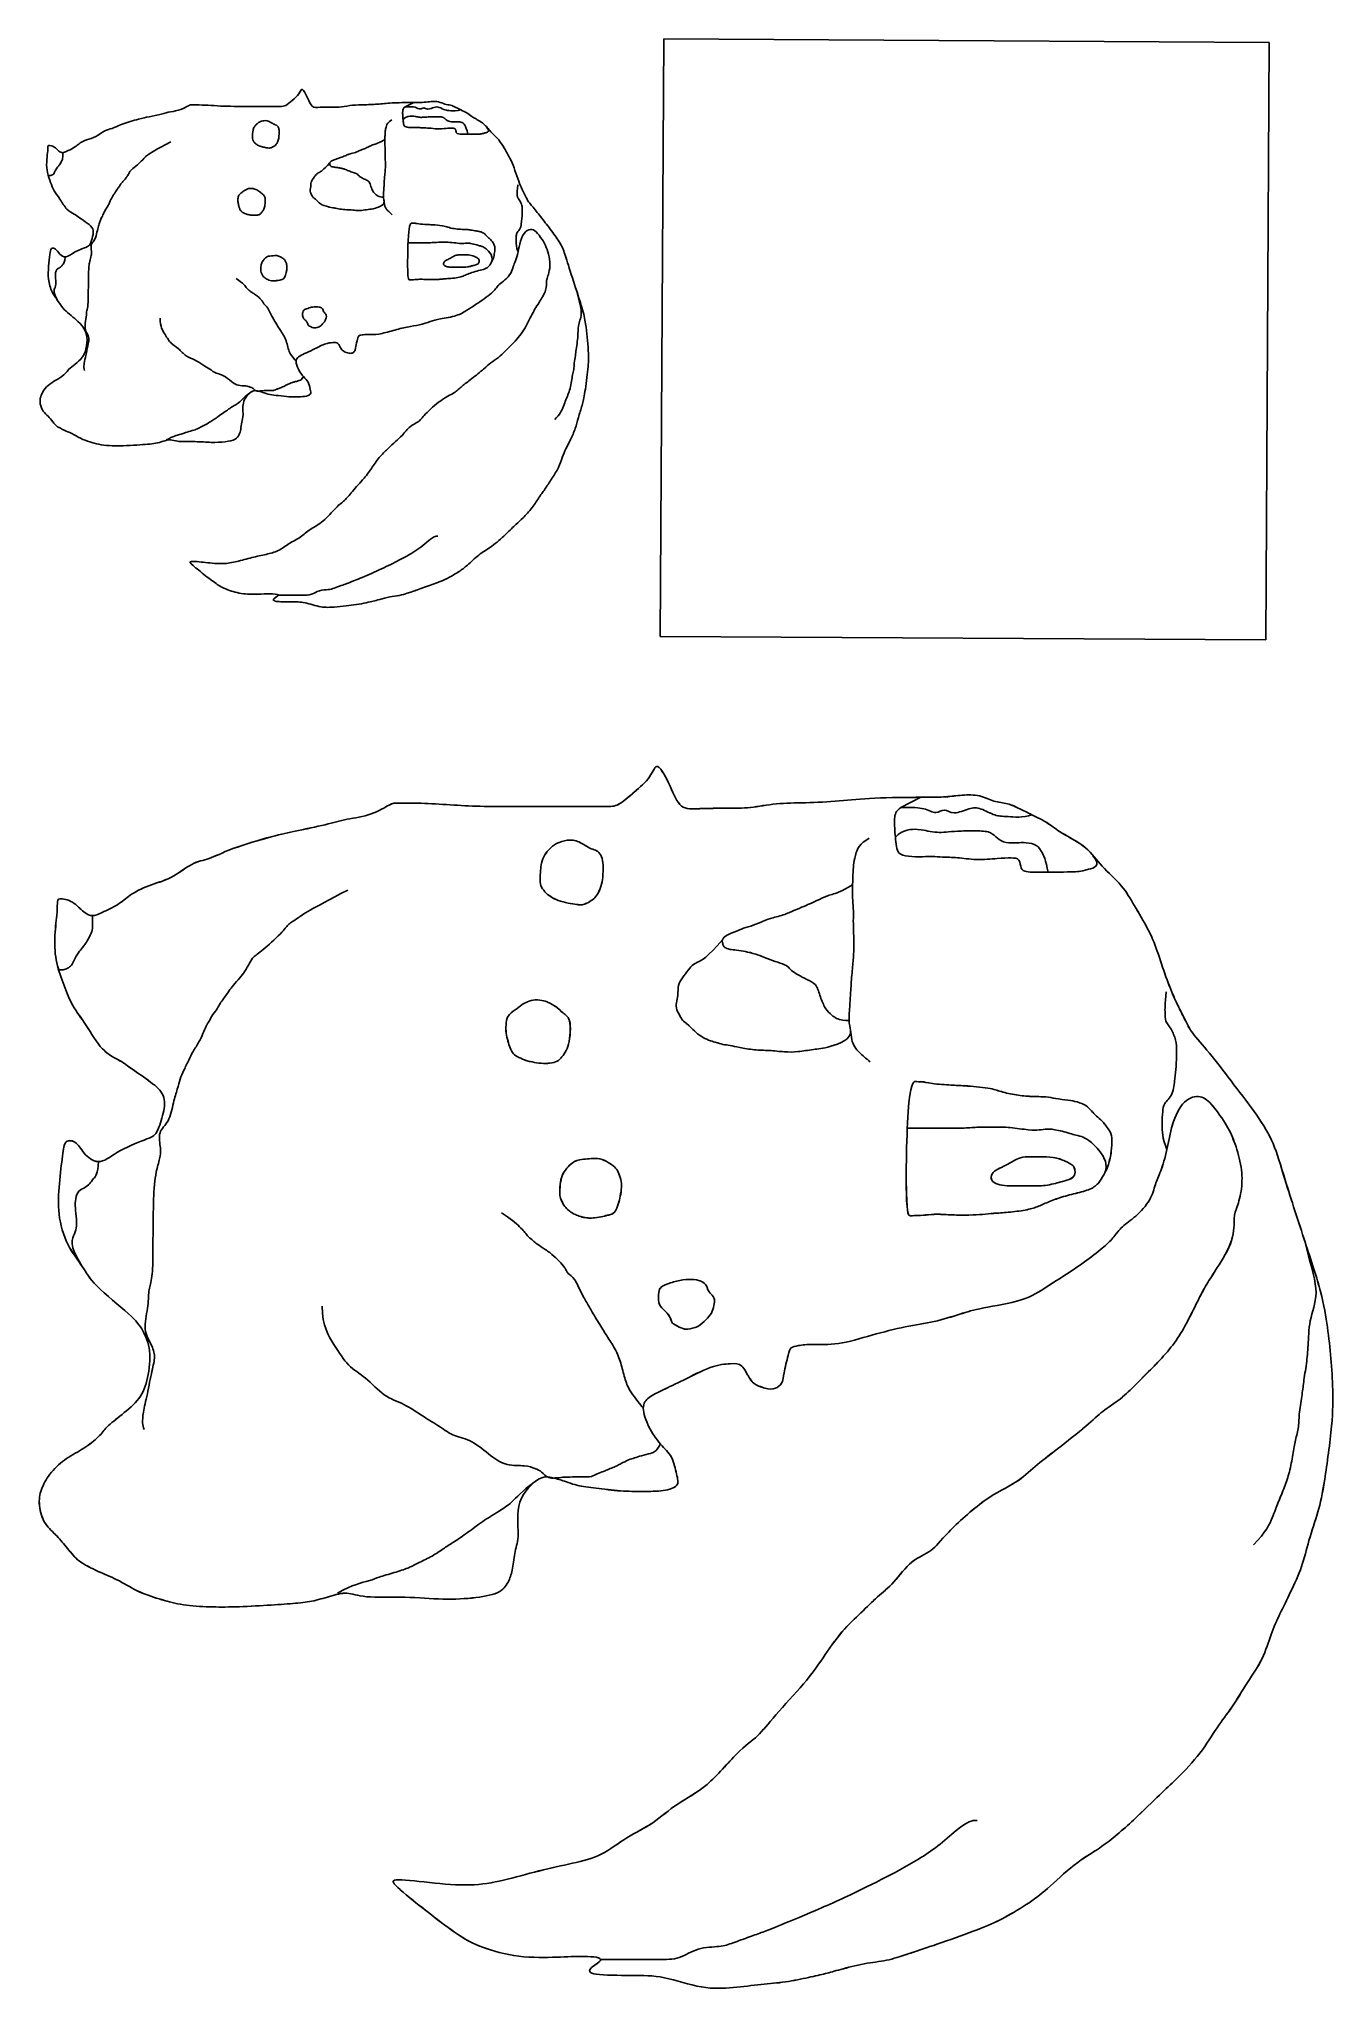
# Model space of a CAD drawing. Header units: millimetres. Extents: x -59 to 71, y -129 to 67.
import ezdxf

# ---------------------------------------------------------------- set-up
doc = ezdxf.new("R2010")
doc.units = ezdxf.units.MM
doc.header["$MEASUREMENT"] = 0
for name, color, linetype, true_color in [('1', 5, 'Continuous', 0x0000ff), ('2', 2, 'Continuous', 0xffff00), ('Capa 01', 7, 'Continuous', 0x000000)]:
    doc.layers.add(name, color=color, linetype=linetype, true_color=true_color)
picture_1 = doc.add_image_def('image1.jpg', size_in_pixel=(223, 226))

msp = doc.modelspace()

# ---------------------------------------------------------------- linework, layer by layer
at = {"layer": '1'}
for p, q in [((-22.14, 60.22), (-21.28, 60.65)), ((27.71, -10.28), (29.72, -9.25))]:
    msp.add_line(p, q, dxfattribs=at)
for points in [[(-23.48, 58.9), (-23.9, 58.66), (-24.06, 58.27), (-24.14, 57.84), (-24.17, 57.5), (-24.19, 56.94), (-24.19, 56.23), (-24.14, 55.81), (-24.17, 55.41), (-24.14, 54.85), (-24.14, 54.35), (-24.14, 53.82), (-24.22, 53.19), (-24.27, 52.37), (-24.3, 51.84), (-24.37, 51.06), (-24.25, 50.73), (-24.25, 50.3), (-24.1, 49.99), (-23.92, 49.78), (-23.63, 49.52), (-23.44, 49.36)], [(-13.95, 58.16), (-13.54, 57.71), (-14.27, 57.56), (-14.51, 57.47), (-14.85, 57.47), (-15.54, 57.45), (-15.82, 57.45), (-16.31, 57.45), (-16.44, 57.45), (-16.8, 57.47), (-17.04, 57.56), (-17.04, 58.05), (-17.4, 58.07), (-17.96, 58.05), (-18.94, 57.97), (-19.74, 58.09), (-20.4, 58.09), (-20.77, 58.14), (-21.15, 58.12), (-21.86, 58.12), (-22.27, 58.24), (-22.31, 58.52), (-22.37, 58.97), (-22.39, 59.32), (-22.42, 59.74), (-22.35, 60.07), (-22.14, 60.22)], [(-22.37, 58.95), (-22.05, 59.29), (-21.28, 59.29), (-21, 59.21), (-20.57, 59.14), (-20.23, 59.17), (-19.74, 59.21), (-19.01, 59.23), (-18.34, 59.21), (-18.09, 58.97), (-17.79, 58.72), (-17.25, 58.69), (-16.93, 58.74), (-16.39, 58.67), (-16.16, 58.44), (-15.94, 57.97), (-15.85, 57.45)], [(-22.14, 60.22), (-21.62, 60.22), (-21.11, 60.22), (-20.62, 59.89), (-20.29, 60.22), (-19.91, 59.87), (-19.18, 60.22), (-18.75, 60.22), (-18.09, 59.83), (-17.68, 59.85), (-16.93, 59.77), (-16.54, 59.91)], [(-36.36, 58.82), (-36.5, 58.8), (-36.87, 58.69), (-37.11, 58.45), (-37.32, 58.23), (-37.48, 57.83), (-37.49, 57.55), (-37.53, 57.15), (-37.51, 56.89), (-37.32, 56.61), (-37.08, 56.4), (-36.76, 56.25), (-36.31, 56.13), (-35.93, 56.07), (-35.72, 56.06), (-35.53, 56.13), (-35.25, 56.28), (-35.12, 56.44), (-34.94, 56.73), (-34.84, 57.17), (-34.84, 57.44), (-34.82, 57.88), (-34.91, 58.21), (-35.1, 58.4), (-35.32, 58.43), (-35.62, 58.61), (-35.81, 58.73), (-36.03, 58.82), (-36.22, 58.84), (-36.36, 58.82)], [(-24.19, 56.92), (-24.7, 56.6), (-25.1, 56.51), (-25.48, 56.36), (-25.95, 56.13), (-26.23, 56.01), (-26.72, 55.82), (-27.1, 55.63), (-27.78, 55.47), (-27.95, 55.39), (-28.43, 55.18), (-28.85, 55.07), (-29.18, 54.92), (-29.56, 54.8), (-29.79, 54.57), (-29.7, 54.34), (-29.7, 54.27), (-29.49, 54.17), (-29.32, 54.15), (-28.96, 54.1), (-28.54, 54.03), (-28.49, 54), (-28.17, 53.93), (-27.72, 53.72), (-27.25, 53.58), (-26.92, 53.44), (-26.82, 53.27), (-26.53, 53.08), (-26.16, 52.89), (-25.73, 52.7), (-25.61, 52.23), (-25.38, 51.65), (-25.17, 51.45), (-24.81, 51.12), (-24.34, 51.14), (-24.34, 51.13)], [(-56.6, 55.6), (-56.6, 55.37), (-56.6, 55.14), (-56.6, 54.97), (-56.82, 54.55), (-56.91, 54.38), (-57.14, 54.12), (-57.24, 53.96), (-57.36, 53.78), (-57.46, 53.51), (-57.62, 53.37), (-57.8, 53.29), (-57.96, 53.29), (-58.08, 53.29)], [(-45.72, 56.69), (-47.37, 55.84), (-47.91, 55.45), (-48.26, 55.25), (-48.41, 55), (-49.32, 54.13), (-49.77, 53.85), (-49.9, 53.59), (-50.11, 53.21), (-50.3, 52.97), (-50.63, 52.61), (-50.78, 52.42), (-51.01, 52.05), (-51.18, 51.86), (-51.25, 51.67), (-51.48, 51.39), (-51.63, 51.09), (-51.76, 50.92), (-51.89, 50.57), (-52.04, 50.23), (-52.34, 49.8), (-52.49, 49.46), (-52.73, 48.99), (-52.88, 48.64), (-52.98, 48.22), (-53.15, 47.68), (-53.33, 46.75), (-53.84, 46.42), (-53.67, 45.61), (-53.72, 45.3), (-53.91, 44.63), (-53.96, 44.18), (-54.01, 43.58), (-54.01, 41.96), (-54.04, 41.67), (-54.01, 41.12), (-54.07, 39.99), (-54.22, 39.65), (-54.22, 38.9), (-54.46, 37.9), (-54.08, 37.32), (-53.91, 36.8), (-54.07, 36.26), (-54.27, 35.15), (-54.46, 34.38), (-54.48, 33.93), (-54.44, 33.8), (-54.4, 33.69)], [(-29.74, 54.57), (-30.38, 53.82), (-30.91, 53.57), (-31.07, 53.45), (-31.31, 53.13), (-31.59, 52.77), (-31.63, 52.49), (-31.63, 52.2), (-31.71, 51.88), (-31.71, 51.6), (-31.51, 51.28), (-31.47, 51.15), (-31.23, 50.99), (-30.67, 50.39), (-29.98, 50.19), (-29.74, 50.11), (-29.42, 50.07), (-29.05, 49.99), (-28.37, 49.86), (-27.76, 49.86), (-27.08, 49.78), (-26.55, 49.78), (-25.83, 49.9), (-25.3, 49.94), (-24.23, 50.32), (-24.27, 50.72)], [(-37.73, 52.01), (-37.85, 52.01), (-38.07, 51.93), (-38.29, 51.82), (-38.56, 51.6), (-38.95, 51.33), (-38.97, 50.95), (-38.98, 50.6), (-38.88, 50.23), (-38.81, 49.97), (-38.66, 49.69), (-38.45, 49.56), (-38.07, 49.4), (-37.98, 49.39), (-37.56, 49.3), (-37.19, 49.3), (-36.83, 49.34), (-36.64, 49.5), (-36.43, 49.78), (-36.29, 50.07), (-36.21, 50.64), (-36.24, 51.17), (-36.4, 51.36), (-36.58, 51.47), (-36.78, 51.69), (-36.98, 51.79), (-37.18, 51.92), (-37.32, 51.96), (-37.6, 52.02), (-37.73, 52.01)], [(-10.81, 52.35), (-10.88, 51.82), (-10.86, 51.41), (-10.88, 51.11), (-10.6, 50.79), (-10.38, 50.3), (-10.36, 49.8), (-10.38, 49.14), (-10.45, 48.69), (-10.51, 47.94), (-10.94, 47.57), (-10.96, 47.27), (-11.01, 46.74), (-10.98, 46.12), (-10.78, 45.62)], [(-21.79, 47.63), (-21.88, 46.69), (-21.95, 42.81), (-21.71, 42.81), (-21.55, 42.81), (-21.05, 42.83), (-20.63, 42.88), (-19.94, 42.83), (-19.2, 42.83), (-18.62, 42.86), (-18.19, 42.91), (-17.59, 42.94), (-16.77, 43.04), (-16.32, 43.18), (-15.87, 43.39), (-15.31, 43.6), (-14.57, 43.78), (-13.96, 43.94), (-13.62, 44.26), (-13.43, 44.66), (-13.27, 44.92), (-13.14, 45.58), (-13.11, 46.06), (-13.17, 46.38), (-13.56, 46.88), (-13.78, 47.04), (-14.01, 47.28), (-14.2, 47.51), (-14.62, 47.67), (-14.97, 47.73), (-15.58, 47.81), (-15.89, 47.88), (-16.58, 47.88), (-17.19, 47.94), (-17.9, 48.1), (-18.27, 48.26), (-19.54, 48.36), (-19.89, 48.36), (-20.89, 48.44), (-21.26, 48.55), (-21.4, 48.49), (-21.7, 48.58), (-21.79, 47.63)], [(-36.32, 44.9), (-36.24, 44.98), (-36.08, 45.1), (-35.92, 45.19), (-35.59, 45.22), (-35.26, 45.26), (-34.87, 45.23), (-34.52, 45.03), (-34.28, 44.85), (-34.15, 44.62), (-34.04, 44.27), (-34.04, 43.93), (-34.12, 43.52), (-34.19, 43.27), (-34.23, 43.15), (-34.37, 42.86), (-34.65, 42.83), (-34.89, 42.75), (-35.29, 42.7), (-35.47, 42.7), (-35.72, 42.74), (-35.98, 42.83), (-36.15, 42.92), (-36.35, 43.07), (-36.5, 43.23), (-36.67, 43.58), (-36.69, 43.75), (-36.65, 44.28), (-36.57, 44.58), (-36.4, 44.81), (-36.32, 44.9)], [(-21.87, 46.54), (-20.76, 46.54), (-20.21, 46.54), (-19.38, 46.54), (-18.83, 46.59), (-18.14, 46.59), (-17.51, 46.59), (-16.61, 46.44), (-16.22, 46.46), (-15.92, 46.51), (-15.47, 46.48), (-14.7, 46.24), (-14.44, 46.19), (-14.15, 46.06), (-13.64, 45.61), (-13.28, 44.99), (-13.44, 44.64)], [(-15.63, 45.29), (-15.82, 45.32), (-16.21, 45.32), (-16.5, 45.32), (-16.95, 45.32), (-17.27, 45.19), (-17.56, 45), (-17.93, 44.82), (-18.22, 44.69), (-18.33, 44.37), (-18.11, 44.16), (-17.72, 44.08), (-17.24, 44.08), (-16.55, 44.08), (-16.21, 44.08), (-15.89, 44.1), (-15.52, 44.18), (-15.26, 44.26), (-14.83, 44.37), (-14.68, 44.58), (-14.73, 44.9), (-14.81, 44.95), (-15.07, 45.13), (-15.44, 45.26), (-15.63, 45.29)], [(-56.34, 45.11), (-56.38, 44.59), (-56.59, 44.38), (-56.72, 44.16), (-56.93, 43.98), (-57.22, 43.9), (-57.33, 43.53), (-57.35, 43.16), (-57.27, 42.68), (-57.27, 42.05), (-57.66, 41.59), (-57.04, 40.64)], [(-39.16, 42.93), (-38.79, 42.69), (-38.31, 42.3), (-38.08, 41.95), (-37.68, 41.61), (-37.41, 41.45), (-36.99, 41.16), (-36.7, 40.87), (-36.44, 40.58), (-36.36, 40.34), (-36.04, 40.15), (-35.77, 39.52), (-35.48, 39.02), (-35.3, 38.7), (-34.85, 37.96), (-34.61, 37.59), (-34.21, 36.98), (-34.03, 36.37), (-33.87, 35.71), (-33.66, 35.26), (-33.12, 34.6), (-33.18, 34.65)], [(-7.1, 28.77), (-6.55, 29.31), (-6.25, 30.01), (-6.05, 30.56), (-5.75, 31.25), (-5.55, 31.85), (-5.41, 32.65), (-5.31, 33.25), (-5.16, 33.79), (-5.16, 34.39), (-5.01, 35.24), (-4.96, 35.73), (-4.81, 36.63), (-4.76, 37.33), (-4.71, 38.47), (-4.23, 39.57), (-4.71, 40.86), (-4.89, 41.68)], [(-31.95, 39.94), (-31.78, 39.99), (-31.41, 40.1), (-30.94, 40.1), (-30.54, 40), (-30.38, 39.76), (-30.38, 39.65), (-30.23, 39.46), (-30.04, 39.25), (-30.1, 38.99), (-30.19, 38.63), (-30.44, 38.38), (-30.76, 38.04), (-31.27, 37.95), (-31.46, 37.99), (-31.9, 38.21), (-31.91, 38.31), (-32.03, 38.61), (-32.27, 38.8), (-32.5, 39.07), (-32.45, 39.58), (-32.41, 39.77), (-32.12, 39.89), (-31.95, 39.94)], [(-46.81, 38.95), (-46.81, 38.1), (-46.26, 37.25), (-45.72, 36.36), (-44.97, 35.96), (-44.17, 35.06), (-43.33, 34.81), (-42.48, 34.22), (-41.78, 33.82), (-41.19, 33.37), (-40.44, 33.27), (-39.59, 32.52), (-38.95, 32.13), (-38.12, 32.17), (-37.71, 32.01), (-37.44, 31.92), (-37.21, 31.56), (-36.59, 31.67), (-35.67, 31.67), (-35.3, 31.67), (-35.1, 31.8), (-34.78, 31.9), (-34.6, 31.99), (-34.35, 32.08), (-34.19, 32.17), (-34.1, 32.22), (-33.72, 32.41), (-33.5, 32.47), (-33.22, 32.57), (-32.76, 32.67), (-32.6, 32.74), (-32.52, 32.85), (-32.38, 33.07)], [(-46.16, 26.7), (-45.52, 27.07), (-44.65, 27.26), (-44.48, 27.38), (-43.71, 27.59), (-43.12, 27.78), (-42.78, 27.97), (-42.17, 28.25), (-41.7, 28.56), (-41.28, 28.84), (-40.87, 29.1), (-40.17, 29.62), (-39.89, 29.81), (-39.55, 30.04), (-39.18, 30.26), (-38.7, 30.56), (-38.16, 31.2), (-37.55, 31.58)], [(-34.93, 11.08), (-33.18, 11.08), (-32.47, 11.08), (-31.54, 11.08), (-30.83, 11.61), (-29.77, 11.61), (-29.35, 11.77), (-28.53, 12.06), (-28.02, 12.25), (-27.47, 12.46), (-25.54, 13.25), (-23.5, 14.21), (-22.02, 14.97), (-20.33, 15.98), (-19.32, 17.06), (-18.87, 17.01)], [(47.02, -15.13), (47.99, -16.19), (46.26, -16.55), (45.7, -16.75), (44.9, -16.75), (43.28, -16.8), (42.62, -16.8), (41.46, -16.8), (41.15, -16.8), (40.3, -16.75), (39.74, -16.55), (39.74, -15.39), (38.88, -15.34), (37.57, -15.39), (35.24, -15.59), (33.37, -15.29), (31.8, -15.29), (30.94, -15.18), (30.03, -15.24), (28.37, -15.24), (27.41, -14.93), (27.3, -14.27), (27.15, -13.21), (27.1, -12.4), (27.05, -11.39), (27.2, -10.64), (27.71, -10.28)], [(27.71, -10.28), (28.92, -10.28), (30.13, -10.28), (31.3, -11.04), (32.06, -10.28), (32.97, -11.09), (34.68, -10.28), (35.7, -10.28), (37.26, -11.19), (38.22, -11.14), (39.99, -11.34), (40.91, -11.01)], [(-5.84, -13.58), (-6.17, -13.62), (-7.04, -13.87), (-7.62, -14.44), (-8.11, -14.97), (-8.48, -15.92), (-8.52, -16.57), (-8.6, -17.51), (-8.56, -18.13), (-8.11, -18.78), (-7.53, -19.27), (-6.8, -19.64), (-5.73, -19.93), (-4.83, -20.05), (-4.34, -20.09), (-3.89, -19.93), (-3.23, -19.56), (-2.91, -19.19), (-2.5, -18.5), (-2.25, -17.47), (-2.25, -16.82), (-2.21, -15.79), (-2.42, -15.02), (-2.87, -14.57), (-3.4, -14.48), (-4.09, -14.07), (-4.54, -13.79), (-5.08, -13.58), (-5.51, -13.53), (-5.84, -13.58)], [(24.54, -13.38), (23.55, -13.94), (23.17, -14.88), (22.98, -15.88), (22.92, -16.69), (22.86, -18), (22.86, -19.69), (22.98, -20.68), (22.92, -21.62), (22.98, -22.93), (22.98, -24.12), (22.98, -25.36), (22.8, -26.86), (22.67, -28.8), (22.61, -30.04), (22.43, -31.87), (22.72, -32.65), (22.72, -33.67), (23.09, -34.41), (23.5, -34.9), (24.19, -35.51), (24.64, -35.88)], [(27.17, -13.26), (27.91, -12.45), (29.73, -12.45), (30.39, -12.66), (31.4, -12.81), (32.21, -12.76), (33.37, -12.66), (35.09, -12.61), (36.66, -12.66), (37.26, -13.21), (37.97, -13.82), (39.23, -13.87), (39.99, -13.77), (41.26, -13.92), (41.81, -14.48), (42.32, -15.59), (42.54, -16.8)], [(-27.93, -18.59), (-31.81, -20.59), (-33.1, -21.53), (-33.92, -22), (-34.27, -22.59), (-36.41, -24.64), (-37.47, -25.29), (-37.78, -25.9), (-38.28, -26.81), (-38.74, -27.37), (-39.49, -28.23), (-39.85, -28.68), (-40.4, -29.54), (-40.81, -29.99), (-40.96, -30.45), (-41.52, -31.11), (-41.87, -31.81), (-42.17, -32.22), (-42.48, -33.03), (-42.83, -33.84), (-43.54, -34.85), (-43.89, -35.66), (-44.45, -36.77), (-44.8, -37.58), (-45.05, -38.59), (-45.46, -39.85), (-45.87, -42.04), (-47.08, -42.82), (-46.68, -44.73), (-46.8, -45.48), (-47.24, -47.04), (-47.36, -48.1), (-47.49, -49.53), (-47.49, -53.34), (-47.55, -54.02), (-47.49, -55.34), (-47.62, -57.98), (-47.98, -58.8), (-47.98, -60.57), (-48.54, -62.93), (-47.64, -64.3), (-47.24, -65.53), (-47.61, -66.79), (-48.09, -69.41), (-48.54, -71.23), (-48.59, -72.29), (-48.49, -72.6), (-48.39, -72.85)], [(22.87, -18.06), (21.66, -18.81), (20.71, -19.01), (19.81, -19.38), (18.71, -19.91), (18.05, -20.2), (16.91, -20.65), (16, -21.1), (14.41, -21.47), (14, -21.67), (12.85, -22.17), (11.87, -22.41), (11.09, -22.78), (10.19, -23.07), (9.66, -23.6), (9.86, -24.13), (9.86, -24.29), (10.35, -24.54), (10.76, -24.58), (11.62, -24.7), (12.61, -24.87), (12.73, -24.95), (13.47, -25.11), (14.53, -25.6), (15.64, -25.93), (16.41, -26.26), (16.66, -26.67), (17.36, -27.12), (18.22, -27.57), (19.24, -28.02), (19.53, -29.13), (20.06, -30.48), (20.55, -30.97), (21.41, -31.75), (22.51, -31.7), (22.51, -31.71)], [(-53.59, -21.16), (-53.59, -21.71), (-53.59, -22.25), (-53.59, -22.64), (-54.1, -23.64), (-54.33, -24.04), (-54.86, -24.67), (-55.09, -25.03), (-55.39, -25.46), (-55.63, -26.09), (-55.99, -26.42), (-56.42, -26.62), (-56.79, -26.62), (-57.08, -26.62)], [(9.78, -23.6), (8.25, -25.38), (7.02, -25.95), (6.64, -26.23), (6.07, -26.99), (5.4, -27.85), (5.3, -28.52), (5.3, -29.18), (5.11, -29.94), (5.11, -30.61), (5.59, -31.37), (5.69, -31.66), (6.26, -32.04), (7.59, -33.46), (9.2, -33.94), (9.78, -34.13), (10.54, -34.22), (11.39, -34.41), (13.01, -34.7), (14.44, -34.7), (16.05, -34.89), (17.29, -34.89), (19, -34.6), (20.24, -34.51), (22.78, -33.62), (22.67, -32.69)], [(54.42, -28.83), (54.27, -30.09), (54.32, -31.05), (54.27, -31.76), (54.93, -32.52), (55.43, -33.68), (55.48, -34.84), (55.43, -36.41), (55.28, -37.47), (55.13, -39.24), (54.12, -40.1), (54.07, -40.81), (53.97, -42.07), (54.02, -43.54), (54.49, -44.7)], [(-9.06, -29.63), (-9.36, -29.65), (-9.88, -29.83), (-10.39, -30.1), (-11.03, -30.61), (-11.95, -31.25), (-12, -32.14), (-12.03, -32.97), (-11.79, -33.83), (-11.63, -34.45), (-11.28, -35.12), (-10.77, -35.42), (-9.88, -35.79), (-9.66, -35.82), (-8.67, -36.03), (-7.81, -36.03), (-6.95, -35.93), (-6.49, -35.55), (-6.01, -34.9), (-5.69, -34.21), (-5.5, -32.86), (-5.55, -31.63), (-5.93, -31.17), (-6.36, -30.9), (-6.84, -30.39), (-7.3, -30.15), (-7.78, -29.85), (-8.11, -29.75), (-8.77, -29.62), (-9.06, -29.63)], [(28.53, -39.96), (28.31, -42.2), (28.15, -51.35), (28.71, -51.35), (29.08, -51.35), (30.27, -51.29), (31.27, -51.16), (32.89, -51.29), (34.64, -51.29), (36.01, -51.23), (37.01, -51.1), (38.44, -51.04), (40.38, -50.79), (41.44, -50.48), (42.5, -49.98), (43.81, -49.48), (45.56, -49.04), (46.99, -48.67), (47.81, -47.92), (48.24, -46.98), (48.62, -46.36), (48.93, -44.8), (48.99, -43.67), (48.87, -42.93), (47.93, -41.74), (47.43, -41.37), (46.87, -40.8), (46.43, -40.24), (45.43, -39.87), (44.62, -39.74), (43.19, -39.56), (42.44, -39.37), (40.82, -39.37), (39.38, -39.24), (37.7, -38.87), (36.82, -38.49), (33.83, -38.24), (33.01, -38.24), (30.64, -38.06), (29.77, -37.81), (29.46, -37.93), (28.75, -37.72), (28.53, -39.96)], [(28.33, -42.55), (30.96, -42.55), (32.27, -42.55), (34.2, -42.55), (35.51, -42.43), (37.13, -42.43), (38.63, -42.43), (40.74, -42.77), (41.66, -42.73), (42.38, -42.61), (43.44, -42.68), (45.25, -43.24), (45.87, -43.36), (46.56, -43.67), (47.74, -44.74), (48.61, -46.2), (48.23, -47.03)], [(-52.99, -45.91), (-53.06, -47.15), (-53.56, -47.65), (-53.87, -48.15), (-54.37, -48.58), (-55.06, -48.77), (-55.31, -49.64), (-55.37, -50.52), (-55.18, -51.64), (-55.18, -53.14), (-56.09, -54.22), (-54.63, -56.45)], [(-5.75, -46.42), (-5.55, -46.21), (-5.18, -45.95), (-4.8, -45.73), (-4.02, -45.65), (-3.24, -45.57), (-2.33, -45.62), (-1.5, -46.11), (-0.93, -46.54), (-0.64, -47.07), (-0.37, -47.91), (-0.37, -48.69), (-0.56, -49.65), (-0.72, -50.24), (-0.83, -50.54), (-1.15, -51.21), (-1.82, -51.29), (-2.38, -51.48), (-3.32, -51.59), (-3.75, -51.59), (-4.34, -51.51), (-4.94, -51.29), (-5.34, -51.08), (-5.82, -50.73), (-6.17, -50.35), (-6.57, -49.52), (-6.63, -49.12), (-6.52, -47.88), (-6.33, -47.16), (-5.94, -46.62), (-5.75, -46.42)], [(43.05, -45.49), (42.6, -45.42), (41.69, -45.42), (41, -45.42), (39.94, -45.42), (39.19, -45.73), (38.51, -46.17), (37.63, -46.6), (36.95, -46.92), (36.7, -47.67), (37.2, -48.16), (38.13, -48.35), (39.26, -48.35), (40.88, -48.35), (41.69, -48.35), (42.44, -48.29), (43.31, -48.1), (43.94, -47.91), (44.93, -47.67), (45.31, -47.17), (45.18, -46.42), (45, -46.29), (44.37, -45.86), (43.5, -45.56), (43.05, -45.49)], [(-12.45, -51.05), (-11.58, -51.63), (-10.45, -52.55), (-9.89, -53.36), (-8.95, -54.17), (-8.33, -54.55), (-7.33, -55.24), (-6.65, -55.92), (-6.02, -56.61), (-5.83, -57.17), (-5.09, -57.61), (-4.46, -59.1), (-3.77, -60.29), (-3.34, -61.04), (-2.28, -62.79), (-1.72, -63.66), (-0.78, -65.1), (-0.34, -66.53), (0.03, -68.09), (0.53, -69.15), (1.81, -70.71), (1.65, -70.59)], [(63.19, -84.47), (64.48, -83.18), (65.18, -81.54), (65.65, -80.24), (66.36, -78.6), (66.83, -77.19), (67.18, -75.31), (67.41, -73.9), (67.77, -72.61), (67.77, -71.2), (68.12, -69.2), (68.24, -68.03), (68.59, -65.92), (68.7, -64.27), (68.82, -61.57), (69.94, -58.99), (68.82, -55.94), (68.39, -54.01)], [(4.56, -58.11), (4.95, -57.98), (5.84, -57.74), (6.93, -57.74), (7.89, -57.97), (8.26, -58.54), (8.26, -58.8), (8.62, -59.23), (9.05, -59.73), (8.92, -60.36), (8.72, -61.19), (8.13, -61.79), (7.36, -62.58), (6.17, -62.81), (5.71, -62.71), (4.68, -62.18), (4.64, -61.95), (4.38, -61.26), (3.81, -60.79), (3.25, -60.16), (3.38, -58.97), (3.48, -58.5), (4.17, -58.24), (4.56, -58.11)], [(-30.5, -60.46), (-30.5, -62.45), (-29.21, -64.45), (-27.92, -66.56), (-26.15, -67.5), (-24.28, -69.62), (-22.28, -70.2), (-20.28, -71.61), (-18.64, -72.55), (-17.23, -73.61), (-15.47, -73.84), (-13.47, -75.61), (-11.95, -76.55), (-9.99, -76.43), (-9.04, -76.82), (-8.4, -77.03), (-7.85, -77.88), (-6.39, -77.63), (-4.21, -77.63), (-3.34, -77.63), (-2.87, -77.31), (-2.13, -77.07), (-1.69, -76.85), (-1.1, -76.64), (-0.73, -76.45), (-0.52, -76.33), (0.39, -75.87), (0.91, -75.74), (1.56, -75.5), (2.65, -75.25), (3.02, -75.09), (3.21, -74.84), (3.54, -74.32)], [(-28.96, -89.33), (-27.45, -88.47), (-25.4, -88.02), (-24.99, -87.74), (-23.19, -87.25), (-21.8, -86.8), (-20.98, -86.35), (-19.55, -85.69), (-18.44, -84.95), (-17.46, -84.3), (-16.48, -83.68), (-14.84, -82.46), (-14.18, -82), (-13.36, -81.47), (-12.5, -80.94), (-11.36, -80.24), (-10.09, -78.73), (-8.66, -77.84)], [(-2.47, -126.19), (1.65, -126.19), (3.33, -126.19), (5.52, -126.19), (7.2, -124.93), (9.7, -124.93), (10.7, -124.55), (12.63, -123.87), (13.82, -123.43), (15.13, -122.93), (19.69, -121.06), (24.49, -118.81), (27.99, -117), (31.98, -114.63), (34.35, -112.07), (35.41, -112.2)]]:
    msp.add_open_spline(points, degree=3, dxfattribs=at)
at = {"layer": '2'}
for points in [[(-16.54, 59.91), (-16.33, 59.8), (-15.79, 59.53), (-15.39, 59.17), (-14.14, 58.53), (-13.61, 57.72), (-12.65, 56.87), (-12.2, 56.07), (-11.56, 55.02), (-11.19, 54.13), (-10.83, 52.96), (-10.43, 51.99), (-10.19, 51.51), (-9.9, 50.94), (-9.74, 50.62), (-8.86, 49.63), (-7.95, 48.42), (-6.89, 47.05), (-6.21, 45.92), (-5.83, 44.55), (-4.84, 41.51), (-4.16, 39.47), (-3.93, 38.02), (-3.78, 36.73), (-3.7, 35.37), (-3.7, 34.08), (-4.08, 31.27), (-4.31, 30.21), (-4.76, 28.92), (-4.99, 27.86), (-5.52, 26.72), (-5.98, 25.81), (-6.36, 24.97), (-6.66, 23.91), (-7.34, 22.93), (-8.03, 21.79), (-8.63, 21.03), (-9.32, 19.89), (-10.38, 18.75), (-10.91, 18.3), (-11.97, 17.24), (-13.49, 15.87), (-14.55, 15.34), (-15.84, 14.12), (-16.6, 13.52), (-17.74, 12.83), (-18.57, 12.46), (-20.24, 11.85), (-21.61, 11.39), (-21.84, 11.32), (-22.75, 11.01), (-23.66, 10.94), (-24.79, 10.63), (-25.33, 10.48), (-26.01, 10.33), (-27.07, 10.1), (-28.06, 10.03), (-29.27, 9.88), (-30.56, 9.8), (-32.31, 10.41), (-33.52, 10.41), (-35.42, 10.41), (-35.49, 10.71), (-34.58, 11.17), (-35.8, 11.24), (-36.86, 11.17), (-38.68, 11.17), (-40.27, 11.7), (-40.96, 12.08), (-42.17, 12.99), (-43.69, 14.2), (-43.99, 14.58), (-42.25, 14.35), (-40.42, 14.2), (-39.13, 14.43), (-37.54, 14.88), (-36.1, 15.19), (-34.89, 15.49), (-33.82, 16.32), (-32.69, 16.86), (-31.7, 17.77), (-30.41, 18.37), (-29.04, 20.04), (-28.21, 20.57), (-27.6, 21.41), (-26.16, 22.93), (-25.48, 23.91), (-24.64, 25.13), (-23.81, 25.88), (-23.13, 26.57), (-22.44, 27.1), (-21.68, 28.16), (-20.77, 28.46), (-20.32, 29.15), (-18.5, 30.82), (-17.13, 31.42), (-16.45, 32.11), (-15.54, 32.79), (-14.1, 33.93), (-13.57, 34.46), (-12.73, 34.99), (-12.12, 35.6), (-11.59, 36.13), (-10.91, 36.81), (-10.3, 37.57), (-9.85, 38.4), (-9.47, 39.16), (-9.09, 39.92), (-8.71, 40.45), (-7.87, 41.82), (-7.95, 42.8), (-7.8, 43.11), (-7.57, 43.94), (-7.57, 44.85), (-7.87, 45.92), (-8.18, 46.6), (-8.86, 47.58), (-9.32, 47.96), (-10.07, 47.81), (-10.61, 46.67), (-10.76, 45.61), (-11.06, 44.63), (-11.29, 44.17), (-11.44, 43.49), (-12.12, 42.73), (-12.73, 42.35), (-13.03, 41.89), (-13.41, 41.51), (-14.17, 40.91), (-15.08, 40.3), (-15.92, 39.77), (-16.83, 39.16), (-18.8, 38.86), (-19.56, 38.63), (-20.7, 38.25), (-21.91, 38.1), (-23.35, 37.72), (-24.87, 37.27), (-25.93, 37.34), (-26.54, 37.27), (-26.84, 37.19), (-26.92, 36.96), (-27.15, 35.98), (-27.15, 35.75), (-27.37, 35.44), (-27.75, 35.37), (-28.36, 35.6), (-28.59, 35.82), (-28.89, 36.51), (-29.35, 36.51), (-30.18, 36.43), (-31.47, 35.75), (-32.31, 35.37), (-32.91, 35.07), (-33.22, 34.69), (-32.91, 33.78), (-32.38, 33.02), (-31.85, 32.56), (-31.7, 31.73), (-31.55, 31.27), (-32.23, 31.04), (-33.14, 31.04), (-34.05, 31.04), (-35.19, 31.2), (-35.95, 31.27), (-36.71, 31.58), (-36.86, 31.58), (-37.47, 31.8), (-38.6, 30.66), (-38.38, 29.07), (-38.6, 28.54), (-38.68, 27.71), (-38.83, 27.25), (-39.13, 26.72), (-40.2, 26.49), (-41.64, 26.42), (-43.23, 26.57), (-45.13, 26.49), (-45.74, 26.8), (-46.49, 26.57), (-47.25, 26.34), (-48.01, 26.26), (-49.07, 26.19), (-50.59, 26.11), (-51.58, 26.11), (-52.79, 26.19), (-53.63, 26.42), (-54.61, 26.72), (-55.45, 27.25), (-56.36, 27.63), (-56.66, 27.78), (-57.27, 28.09), (-57.72, 28.69), (-58.18, 29.22), (-58.71, 29.68), (-58.94, 30.59), (-58.79, 31.2), (-58.41, 31.88), (-57.72, 32.49), (-56.97, 32.87), (-56.28, 33.4), (-56.05, 33.78), (-55.37, 34.31), (-54.54, 34.99), (-54.23, 35.82), (-54.08, 37.11), (-54.46, 37.95), (-54.84, 38.48), (-56.66, 39.92), (-56.97, 40.6), (-57.72, 41.51), (-58.1, 42.88), (-58.03, 44.17), (-57.88, 45.46), (-57.8, 46.07), (-57.27, 45.99), (-56.97, 45.38), (-56.28, 44.93), (-55.52, 45.61), (-54.08, 46.14), (-53.85, 46.29), (-53.55, 47.21), (-53.47, 47.96), (-54.08, 48.5), (-54.99, 49.1), (-55.37, 49.41), (-56.21, 49.79), (-56.89, 51), (-57.5, 51.76), (-57.8, 52.59), (-58.18, 53.58), (-58.25, 54.64), (-58.1, 55.7), (-58.1, 56.16), (-58.1, 56.39), (-57.42, 56.23), (-56.97, 55.7), (-56.59, 55.55), (-56.28, 55.7), (-55.45, 56.08), (-55.07, 56.46), (-54.23, 56.92), (-53.25, 57.14), (-52.34, 57.9), (-51.65, 57.98), (-50.82, 58.43), (-48.77, 59.04), (-48.01, 59.19), (-46.57, 59.5), (-45.81, 59.72), (-44.67, 59.88), (-43.84, 60.41), (-43.69, 60.41), (-42.62, 60.41), (-41.34, 60.33), (-40.12, 60.26), (-38.6, 60.26), (-37.47, 60.26), (-35.57, 60.26), (-34.66, 60.26), (-34.2, 60.26), (-33.52, 60.86), (-32.75, 61.5), (-32.56, 62.29), (-31.93, 61.09), (-31.55, 60.1), (-30.79, 60.18), (-29.5, 60.18), (-28.59, 60.18), (-27.45, 60.41), (-26.24, 60.41), (-24.72, 60.48), (-23.43, 60.64), (-21.02, 60.65), (-20.2, 60.65), (-19.54, 60.76), (-18.74, 60.76), (-18.16, 60.44), (-17.58, 60.42), (-17.05, 60.15), (-16.75, 60.01), (-16.54, 59.91)], [(40.91, -11.01), (41.41, -11.26), (42.68, -11.89), (43.63, -12.75), (46.58, -14.27), (47.81, -16.17), (50.1, -18.17), (51.14, -20.07), (52.66, -22.54), (53.52, -24.64), (54.38, -27.39), (55.33, -29.68), (55.9, -30.82), (56.56, -32.15), (56.94, -32.91), (59.03, -35.24), (61.17, -38.11), (63.68, -41.33), (65.29, -44.01), (66.19, -47.24), (68.51, -54.39), (70.12, -59.23), (70.66, -62.63), (71.02, -65.67), (71.2, -68.89), (71.2, -71.94), (70.3, -78.56), (69.77, -81.06), (68.69, -84.11), (68.15, -86.61), (66.9, -89.3), (65.83, -91.44), (64.93, -93.41), (64.22, -95.92), (62.61, -98.25), (61, -100.93), (59.56, -102.72), (57.95, -105.41), (55.45, -108.09), (54.19, -109.16), (51.69, -111.67), (48.11, -114.89), (45.6, -116.14), (42.56, -119.01), (40.77, -120.44), (38.09, -122.05), (36.12, -122.95), (32.18, -124.38), (28.96, -125.45), (28.42, -125.63), (26.27, -126.35), (24.12, -126.53), (21.44, -127.24), (20.19, -127.6), (18.58, -127.96), (16.07, -128.49), (13.74, -128.67), (10.88, -129.03), (7.84, -129.21), (3.72, -127.78), (0.86, -127.78), (-3.62, -127.78), (-3.8, -127.06), (-1.65, -125.99), (-4.51, -125.81), (-7.02, -125.99), (-11.31, -125.99), (-15.07, -124.74), (-16.68, -123.84), (-19.55, -121.69), (-23.13, -118.83), (-23.84, -117.93), (-19.73, -118.47), (-15.43, -118.83), (-12.39, -118.29), (-8.63, -117.22), (-5.23, -116.5), (-2.37, -115.79), (0.14, -113.82), (2.82, -112.57), (5.15, -110.42), (8.19, -108.99), (11.42, -105.05), (13.39, -103.79), (14.82, -101.83), (18.22, -98.25), (19.83, -95.92), (21.8, -93.06), (23.77, -91.27), (25.38, -89.65), (26.99, -88.4), (28.78, -85.9), (30.93, -85.18), (32, -83.57), (36.3, -79.63), (39.52, -78.2), (41.13, -76.59), (43.28, -74.98), (46.68, -72.29), (47.93, -71.04), (49.9, -69.79), (51.33, -68.36), (52.58, -67.1), (54.19, -65.49), (55.63, -63.7), (56.7, -61.73), (57.59, -59.94), (58.49, -58.15), (59.38, -56.9), (61.35, -53.68), (61.17, -51.35), (61.53, -50.64), (62.07, -48.67), (62.07, -46.52), (61.35, -44.01), (60.64, -42.4), (59.03, -40.08), (57.95, -39.18), (56.16, -39.54), (54.91, -42.22), (54.55, -44.73), (53.84, -47.06), (53.3, -48.13), (52.94, -49.74), (51.33, -51.53), (49.9, -52.43), (49.18, -53.5), (48.29, -54.39), (46.5, -55.83), (44.35, -57.26), (42.38, -58.51), (40.23, -59.94), (35.58, -60.66), (33.79, -61.2), (31.1, -62.09), (28.24, -62.45), (24.84, -63.34), (21.26, -64.42), (18.75, -64.24), (17.32, -64.42), (16.61, -64.6), (16.43, -65.13), (15.89, -67.46), (15.89, -68), (15.35, -68.71), (14.46, -68.89), (13.03, -68.36), (12.49, -67.82), (11.77, -66.21), (10.7, -66.21), (8.73, -66.39), (5.69, -68), (3.72, -68.89), (2.29, -69.61), (1.57, -70.5), (2.29, -72.65), (3.54, -74.44), (4.79, -75.52), (5.15, -77.48), (5.51, -78.56), (3.9, -79.09), (1.75, -79.09), (-0.4, -79.09), (-3.08, -78.74), (-4.87, -78.56), (-6.66, -77.84), (-7.02, -77.84), (-8.45, -77.3), (-11.14, -79.99), (-10.6, -83.75), (-11.14, -85), (-11.31, -86.97), (-11.67, -88.04), (-12.39, -89.3), (-14.89, -89.83), (-18.3, -90.01), (-22.05, -89.65), (-26.53, -89.83), (-27.96, -89.12), (-29.75, -89.65), (-31.54, -90.19), (-33.33, -90.37), (-35.84, -90.55), (-39.42, -90.73), (-41.74, -90.73), (-44.61, -90.55), (-46.58, -90.01), (-48.9, -89.3), (-50.87, -88.04), (-53.02, -87.15), (-53.73, -86.79), (-55.17, -86.08), (-56.24, -84.64), (-57.31, -83.39), (-58.57, -82.32), (-59.1, -80.17), (-58.75, -78.74), (-57.85, -77.13), (-56.24, -75.69), (-54.45, -74.8), (-52.84, -73.55), (-52.3, -72.65), (-50.69, -71.4), (-48.72, -69.79), (-48.01, -67.82), (-47.65, -64.78), (-48.54, -62.81), (-49.44, -61.55), (-53.73, -58.15), (-54.45, -56.54), (-56.24, -54.39), (-57.14, -51.17), (-56.96, -48.13), (-56.6, -45.09), (-56.42, -43.66), (-55.17, -43.83), (-54.45, -45.27), (-52.84, -46.34), (-51.05, -44.73), (-47.65, -43.48), (-47.11, -43.12), (-46.4, -40.97), (-46.22, -39.18), (-47.65, -37.93), (-49.8, -36.5), (-50.69, -35.78), (-52.66, -34.89), (-54.27, -32.02), (-55.7, -30.23), (-56.42, -28.26), (-57.31, -25.94), (-57.49, -23.43), (-57.14, -20.92), (-57.14, -19.85), (-57.14, -19.31), (-55.52, -19.67), (-54.45, -20.92), (-53.56, -21.28), (-52.84, -20.92), (-50.87, -20.03), (-49.98, -19.13), (-48.01, -18.06), (-45.68, -17.52), (-43.53, -15.73), (-41.92, -15.56), (-39.95, -14.48), (-35.12, -13.05), (-33.33, -12.69), (-29.93, -11.98), (-28.14, -11.44), (-25.45, -11.08), (-23.49, -9.83), (-23.13, -9.83), (-20.62, -9.83), (-17.58, -10.01), (-14.72, -10.19), (-11.14, -10.19), (-8.45, -10.19), (-3.98, -10.19), (-1.83, -10.19), (-0.75, -10.19), (0.86, -8.75), (2.67, -7.24), (3.12, -5.4), (4.61, -8.22), (5.5, -10.55), (7.3, -10.36), (10.34, -10.36), (12.49, -10.36), (15.17, -9.83), (18.04, -9.83), (21.62, -9.65), (24.66, -9.29), (30.35, -9.25), (32.28, -9.25), (33.84, -9), (35.71, -9), (37.09, -9.74), (38.46, -9.81), (39.71, -10.43), (40.42, -10.77), (40.91, -11.01)]]:
    msp.add_open_spline(points, degree=3, dxfattribs=at)
at = {"layer": 'Capa 01'}
for p, q in [((27.71, -10.28), (29.72, -9.25)), ((27.71, -10.28, 18.27), (29.72, -9.25, 18.27)), ((29.72, -9.25), (29.72, -9.25, 18.27)), ((-2.01, -10.19), (-11.29, -10.19)), ((-11.29, -10.19), (-11.29, -10.19, 18.27)), ((-2.01, -10.19, 18.27), (-11.29, -10.19, 18.27)), ((-2.01, -10.19), (-2.01, -10.19, 18.27)), ((27.71, -10.28), (27.71, -10.28, 18.27)), ((27.71, -10.28), (27.71, -10.28, 18.27)), ((40.91, -11.01), (40.91, -11.01, 18.27)), ((40.91, -11.01), (40.91, -11.01, 18.27)), ((-5.84, -13.58), (-5.84, -13.58, 18.27)), ((24.54, -13.38), (24.54, -13.38, 18.27)), ((27.17, -13.26), (27.17, -13.26, 18.27)), ((47.02, -15.13), (47.02, -15.13, 18.27)), ((42.54, -16.8), (42.54, -16.8, 18.27)), ((-27.93, -18.59), (-27.93, -18.59, 18.27)), ((22.87, -18.06), (22.87, -18.06, 18.27)), ((-53.59, -21.16), (-53.59, -21.16, 18.27)), ((9.78, -23.6), (9.78, -23.6, 18.27)), ((-57.08, -26.62), (-57.08, -26.62, 18.27)), ((54.42, -28.83), (54.42, -28.83, 18.27)), ((-9.06, -29.63), (-9.06, -29.63, 18.27)), ((56.52, -32.06), (55.91, -30.85)), ((55.91, -30.85), (55.91, -30.85, 18.27)), ((56.52, -32.06, 18.27), (55.91, -30.85, 18.27)), ((22.51, -31.71), (22.51, -31.71, 18.27)), ((22.67, -32.69), (22.67, -32.69, 18.27)), ((56.52, -32.06), (56.52, -32.06, 18.27)), ((24.64, -35.88), (24.64, -35.88, 18.27)), ((28.53, -39.96), (28.53, -39.96, 18.27)), ((28.33, -42.55), (28.33, -42.55, 18.27)), ((54.49, -44.7), (54.49, -44.7, 18.27)), ((-52.99, -45.91), (-52.99, -45.91, 18.27)), ((-5.75, -46.42), (-5.75, -46.42, 18.27)), ((41.8, -45.42), (40.94, -45.42)), ((40.94, -45.42), (40.94, -45.42, 18.27)), ((41.8, -45.42, 18.27), (40.94, -45.42, 18.27)), ((41.8, -45.42), (41.8, -45.42, 18.27)), ((43.05, -45.49), (43.05, -45.49, 18.27)), ((48.23, -47.03), (48.23, -47.03, 18.27)), ((39.34, -48.35), (39.34, -48.35, 18.27)), ((39.34, -48.35), (40.74, -48.35)), ((39.34, -48.35, 18.27), (40.74, -48.35, 18.27)), ((40.74, -48.35), (40.74, -48.35, 18.27)), ((-12.45, -51.05), (-12.45, -51.05, 18.27)), ((68.39, -54.01), (68.39, -54.01, 18.27)), ((-54.63, -56.45), (-54.63, -56.45, 18.27)), ((4.56, -58.11), (4.56, -58.11, 18.27)), ((-30.5, -60.46), (-30.5, -60.46, 18.27)), ((52.64, -67.04), (51.3, -68.39)), ((52.64, -67.04, 18.27), (51.3, -68.39, 18.27)), ((51.3, -68.39), (51.3, -68.39, 18.27)), ((52.64, -67.04), (52.64, -67.04, 18.27)), ((1.65, -70.59), (1.65, -70.59, 18.27)), ((-48.39, -72.85), (-48.39, -72.85, 18.27)), ((3.54, -74.32), (3.54, -74.32, 18.27)), ((-8.66, -77.84), (-8.66, -77.84, 18.27)), ((63.19, -84.47), (63.19, -84.47, 18.27)), ((-28.96, -89.33), (-28.96, -89.33, 18.27)), ((35.41, -112.2), (35.41, -112.2, 18.27)), ((28.15, -125.72), (29.4, -125.3)), ((28.15, -125.72, 18.27), (29.4, -125.3, 18.27)), ((29.4, -125.3), (29.4, -125.3, 18.27)), ((-2.47, -126.19), (-2.47, -126.19, 18.27)), ((28.15, -125.72), (28.15, -125.72, 18.27))]:
    msp.add_line(p, q, dxfattribs=at)
for points, knots in [([(40.91, -11.01), (40.42, -10.77), (40.06, -10.6), (39.68, -10.41), (39.29, -10.22), (38.88, -10.01), (38.44, -9.9), (38, -9.79), (37.54, -9.77), (37.09, -9.63), (36.63, -9.49), (36.17, -9.25), (35.63, -9.12), (35.09, -9), (34.47, -9), (33.89, -9.04), (33.32, -9.08), (32.8, -9.16), (32.22, -9.2), (31.64, -9.25), (30.99, -9.25), (29.72, -9.25), (28.45, -9.26), (26.56, -9.28), (25.1, -9.34), (23.65, -9.41), (22.63, -9.53), (21.53, -9.62), (20.43, -9.71), (19.23, -9.77), (18.16, -9.8), (17.08, -9.83), (16.13, -9.83), (15.2, -9.92), (14.28, -10.01), (13.39, -10.19), (12.58, -10.28), (11.77, -10.36), (11.06, -10.36), (10.19, -10.36), (9.33, -10.36), (8.31, -10.36), (7.51, -10.4), (6.7, -10.43), (6.1, -10.49), (5.65, -10.13), (5.2, -9.77), (4.91, -9), (4.51, -8.14), (4.12, -7.28), (3.62, -6.34), (3.29, -6.17), (2.97, -6.01), (2.82, -6.63), (2.44, -7.18), (2.06, -7.74), (1.46, -8.25), (0.89, -8.74), (0.32, -9.23), (-0.22, -9.71), (-0.67, -9.95), (-1.11, -10.19), (-1.47, -10.19), (-2.01, -10.19)], [-292.337009, -292.337009, -292.337009, -292.337009, -291.289206, -291.289206, -291.289206, -290.241403, -290.241403, -290.241403, -289.1936, -289.1936, -289.1936, -288.145797, -288.145797, -288.145797, -287.097994, -287.097994, -287.097994, -286.050191, -286.050191, -286.050191, -285.002389, -285.002389, -285.002389, -283.954586, -283.954586, -283.954586, -282.906783, -282.906783, -282.906783, -281.85898, -281.85898, -281.85898, -280.811177, -280.811177, -280.811177, -279.763374, -279.763374, -279.763374, -278.715571, -278.715571, -278.715571, -277.667768, -277.667768, -277.667768, -276.619965, -276.619965, -276.619965, -275.572162, -275.572162, -275.572162, -274.52436, -274.52436, -274.52436, -273.476557, -273.476557, -273.476557, -272.428754, -272.428754, -272.428754, -271.380951, -271.380951, -271.380951, -270.333148, -270.333148, -270.333148, -270.333148]), ([(40.91, -11.01, 18.27), (40.42, -10.77, 18.27), (40.06, -10.6, 18.27), (39.68, -10.41, 18.27), (39.29, -10.22, 18.27), (38.88, -10.01, 18.27), (38.44, -9.9, 18.27), (38, -9.79, 18.27), (37.54, -9.77, 18.27), (37.09, -9.63, 18.27), (36.63, -9.49, 18.27), (36.17, -9.25, 18.27), (35.63, -9.12, 18.27), (35.09, -9, 18.27), (34.47, -9, 18.27), (33.89, -9.04, 18.27), (33.32, -9.08, 18.27), (32.8, -9.16, 18.27), (32.22, -9.2, 18.27), (31.64, -9.25, 18.27), (30.99, -9.25, 18.27), (29.72, -9.25, 18.27), (28.45, -9.26, 18.27), (26.56, -9.28, 18.27), (25.1, -9.34, 18.27), (23.65, -9.41, 18.27), (22.63, -9.53, 18.27), (21.53, -9.62, 18.27), (20.43, -9.71, 18.27), (19.23, -9.77, 18.27), (18.16, -9.8, 18.27), (17.08, -9.83, 18.27), (16.13, -9.83, 18.27), (15.2, -9.92, 18.27), (14.28, -10.01, 18.27), (13.39, -10.19, 18.27), (12.58, -10.28, 18.27), (11.77, -10.36, 18.27), (11.06, -10.36, 18.27), (10.19, -10.36, 18.27), (9.33, -10.36, 18.27), (8.31, -10.36, 18.27), (7.51, -10.4, 18.27), (6.7, -10.43, 18.27), (6.1, -10.49, 18.27), (5.65, -10.13, 18.27), (5.2, -9.77, 18.27), (4.91, -9, 18.27), (4.51, -8.14, 18.27), (4.12, -7.28, 18.27), (3.62, -6.34, 18.27), (3.29, -6.17, 18.27), (2.97, -6.01, 18.27), (2.82, -6.63, 18.27), (2.44, -7.18, 18.27), (2.06, -7.74, 18.27), (1.46, -8.25, 18.27), (0.89, -8.74, 18.27), (0.32, -9.23, 18.27), (-0.22, -9.71, 18.27), (-0.67, -9.95, 18.27), (-1.11, -10.19, 18.27), (-1.47, -10.19, 18.27), (-2.01, -10.19, 18.27)], [-292.337009, -292.337009, -292.337009, -292.337009, -291.289206, -291.289206, -291.289206, -290.241403, -290.241403, -290.241403, -289.1936, -289.1936, -289.1936, -288.145797, -288.145797, -288.145797, -287.097994, -287.097994, -287.097994, -286.050191, -286.050191, -286.050191, -285.002389, -285.002389, -285.002389, -283.954586, -283.954586, -283.954586, -282.906783, -282.906783, -282.906783, -281.85898, -281.85898, -281.85898, -280.811177, -280.811177, -280.811177, -279.763374, -279.763374, -279.763374, -278.715571, -278.715571, -278.715571, -277.667768, -277.667768, -277.667768, -276.619965, -276.619965, -276.619965, -275.572162, -275.572162, -275.572162, -274.52436, -274.52436, -274.52436, -273.476557, -273.476557, -273.476557, -272.428754, -272.428754, -272.428754, -271.380951, -271.380951, -271.380951, -270.333148, -270.333148, -270.333148, -270.333148]), ([(-11.29, -10.19), (-12.33, -10.19), (-13.52, -10.19), (-14.6, -10.16), (-15.67, -10.13), (-16.62, -10.07), (-17.61, -10.01), (-18.59, -9.95), (-19.61, -9.89), (-20.53, -9.86), (-21.46, -9.83), (-22.29, -9.83), (-22.77, -9.83), (-23.25, -9.83), (-23.37, -9.83), (-23.75, -10.04), (-24.14, -10.25), (-24.8, -10.66), (-25.57, -10.93), (-26.35, -11.2), (-27.24, -11.32), (-27.99, -11.47), (-28.74, -11.62), (-29.33, -11.8), (-30.2, -12.01), (-31.06, -12.21), (-32.2, -12.45), (-33.06, -12.63), (-33.93, -12.81), (-34.52, -12.93), (-35.63, -13.23), (-36.73, -13.53), (-38.34, -14), (-39.48, -14.42), (-40.61, -14.84), (-41.27, -15.2), (-41.86, -15.41), (-42.46, -15.61), (-43, -15.67), (-43.62, -16), (-44.25, -16.33), (-44.96, -16.93), (-45.71, -17.32), (-46.46, -17.7), (-47.23, -17.88), (-47.95, -18.15), (-48.66, -18.42), (-49.32, -18.78), (-49.8, -19.1), (-50.27, -19.43), (-50.57, -19.73), (-51.05, -20.03), (-51.53, -20.33), (-52.18, -20.63), (-52.63, -20.84), (-53.08, -21.04), (-53.32, -21.16), (-53.59, -21.16), (-53.85, -21.16), (-54.15, -21.04), (-54.48, -20.78), (-54.81, -20.51), (-55.17, -20.09), (-55.61, -19.82), (-56.06, -19.55), (-56.6, -19.43), (-56.87, -19.46), (-57.14, -19.49), (-57.14, -19.67), (-57.14, -19.94), (-57.14, -20.21), (-57.14, -20.57), (-57.19, -21.16), (-57.25, -21.76), (-57.37, -22.6), (-57.4, -23.43), (-57.43, -24.27), (-57.37, -25.1), (-57.19, -25.91), (-57.02, -26.71), (-56.72, -27.49), (-56.45, -28.2), (-56.18, -28.92), (-55.94, -29.58), (-55.58, -30.2), (-55.23, -30.83), (-54.75, -31.43), (-54.24, -32.2), (-53.73, -32.98), (-53.2, -33.93), (-52.6, -34.56), (-52, -35.18), (-51.35, -35.48), (-50.87, -35.75), (-50.39, -36.02), (-50.1, -36.26), (-49.59, -36.62), (-49.08, -36.97), (-48.36, -37.45), (-47.77, -37.9), (-47.17, -38.35), (-46.69, -38.76), (-46.49, -39.27), (-46.28, -39.78), (-46.34, -40.37), (-46.49, -41.03), (-46.63, -41.69), (-46.87, -42.4), (-47.08, -42.82), (-47.29, -43.24), (-47.47, -43.36), (-48.13, -43.63), (-48.78, -43.89), (-49.92, -44.31), (-50.78, -44.79), (-51.65, -45.27), (-52.24, -45.8), (-52.81, -45.89), (-53.38, -45.98), (-53.91, -45.62), (-54.3, -45.21), (-54.69, -44.79), (-54.93, -44.31), (-55.26, -44.04), (-55.58, -43.78), (-56, -43.72), (-56.24, -43.92), (-56.48, -44.13), (-56.54, -44.61), (-56.63, -45.36), (-56.72, -46.1), (-56.84, -47.12), (-56.93, -48.13), (-57.02, -49.14), (-57.08, -50.16), (-56.96, -51.2), (-56.84, -52.25), (-56.54, -53.32), (-56.09, -54.22), (-55.64, -55.11), (-55.05, -55.83), (-54.63, -56.45), (-54.21, -57.08), (-53.97, -57.62), (-53.14, -58.45), (-52.3, -59.29), (-50.87, -60.42), (-50.01, -61.2), (-49.14, -61.97), (-48.84, -62.39), (-48.54, -62.93), (-48.25, -63.46), (-47.95, -64.12), (-47.86, -64.96), (-47.77, -65.79), (-47.89, -66.8), (-48.07, -67.64), (-48.25, -68.48), (-48.48, -69.13), (-48.93, -69.73), (-49.38, -70.32), (-50.04, -70.86), (-50.63, -71.34), (-51.23, -71.82), (-51.77, -72.23), (-52.12, -72.59), (-52.48, -72.95), (-52.66, -73.25), (-53.02, -73.61), (-53.38, -73.96), (-53.91, -74.38), (-54.48, -74.74), (-55.05, -75.1), (-55.64, -75.4), (-56.21, -75.78), (-56.78, -76.17), (-57.31, -76.65), (-57.73, -77.16), (-58.15, -77.66), (-58.45, -78.2), (-58.66, -78.71), (-58.87, -79.21), (-58.98, -79.69), (-58.95, -80.29), (-58.92, -80.88), (-58.75, -81.6), (-58.45, -82.14), (-58.15, -82.67), (-57.73, -83.03), (-57.34, -83.42), (-56.96, -83.81), (-56.6, -84.23), (-56.24, -84.67), (-55.88, -85.12), (-55.52, -85.6), (-55.11, -85.96), (-54.69, -86.31), (-54.21, -86.55), (-53.85, -86.73), (-53.5, -86.91), (-53.26, -87.03), (-52.78, -87.24), (-52.3, -87.45), (-51.59, -87.75), (-50.9, -88.1), (-50.21, -88.46), (-49.56, -88.88), (-48.84, -89.21), (-48.13, -89.54), (-47.35, -89.77), (-46.63, -89.98), (-45.92, -90.19), (-45.26, -90.37), (-44.46, -90.49), (-43.65, -90.61), (-42.7, -90.67), (-41.83, -90.7), (-40.97, -90.73), (-40.19, -90.73), (-39.21, -90.7), (-38.22, -90.67), (-37.03, -90.61), (-36.01, -90.55), (-35, -90.49), (-34.17, -90.43), (-33.45, -90.37), (-32.73, -90.31), (-32.14, -90.25), (-31.54, -90.13), (-30.94, -90.01), (-30.35, -89.83), (-29.75, -89.65), (-29.15, -89.48), (-28.56, -89.3), (-28.02, -89.33), (-27.48, -89.36), (-27.01, -89.6), (-26.02, -89.68), (-25.04, -89.77), (-23.55, -89.71), (-22.17, -89.74), (-20.8, -89.77), (-19.55, -89.89), (-18.36, -89.92), (-17.16, -89.95), (-16.03, -89.89), (-15.04, -89.77), (-14.06, -89.65), (-13.22, -89.48), (-12.69, -89.18), (-12.15, -88.88), (-11.91, -88.46), (-11.73, -88.07), (-11.55, -87.69), (-11.43, -87.33), (-11.34, -86.82), (-11.26, -86.31), (-11.2, -85.66), (-11.08, -85.12), (-10.96, -84.58), (-10.78, -84.17), (-10.78, -83.33), (-10.78, -82.5), (-10.96, -81.24), (-10.6, -80.17), (-10.24, -79.09), (-9.35, -78.2), (-8.66, -77.84), (-7.97, -77.48), (-7.5, -77.66), (-7.2, -77.75), (-6.9, -77.84), (-6.78, -77.84), (-6.42, -77.96), (-6.06, -78.08), (-5.47, -78.32), (-4.87, -78.47), (-4.27, -78.62), (-3.68, -78.68), (-2.93, -78.77), (-2.19, -78.86), (-1.29, -78.98), (-0.49, -79.04), (0.32, -79.09), (1.04, -79.09), (1.75, -79.09), (2.47, -79.09), (3.18, -79.09), (3.81, -79.01), (4.44, -78.92), (4.97, -78.74), (5.18, -78.47), (5.39, -78.2), (5.27, -77.84), (5.15, -77.33), (5.03, -76.83), (4.91, -76.17), (4.64, -75.66), (4.38, -75.16), (3.96, -74.8), (3.54, -74.32), (3.12, -73.84), (2.71, -73.25), (2.38, -72.59), (2.05, -71.94), (1.81, -71.22), (1.81, -70.71), (1.81, -70.21), (2.05, -69.91), (2.41, -69.64), (2.77, -69.37), (3.24, -69.13), (3.81, -68.86), (4.38, -68.59), (5.03, -68.3), (5.87, -67.88), (6.7, -67.46), (7.72, -66.92), (8.55, -66.63), (9.39, -66.33), (10.04, -66.27), (10.55, -66.24), (11.06, -66.21), (11.42, -66.21), (11.71, -66.48), (12.01, -66.74), (12.25, -67.28), (12.46, -67.64), (12.67, -68), (12.85, -68.18), (13.18, -68.36), (13.5, -68.53), (13.98, -68.71), (14.37, -68.77), (14.76, -68.83), (15.06, -68.77), (15.29, -68.62), (15.53, -68.48), (15.71, -68.24), (15.8, -68.03), (15.89, -67.82), (15.89, -67.64), (15.98, -67.16), (16.07, -66.69), (16.25, -65.91), (16.37, -65.43), (16.49, -64.96), (16.55, -64.78), (16.7, -64.66), (16.85, -64.54), (17.08, -64.48), (17.44, -64.42), (17.8, -64.36), (18.28, -64.3), (18.93, -64.3), (19.59, -64.3), (20.43, -64.36), (21.44, -64.21), (22.45, -64.06), (23.65, -63.7), (24.81, -63.37), (25.97, -63.05), (27.11, -62.75), (28.15, -62.54), (29.2, -62.33), (30.15, -62.21), (31.07, -62), (32, -61.79), (32.89, -61.49), (33.64, -61.26), (34.39, -61.02), (34.98, -60.84), (36.06, -60.63), (37.13, -60.42), (38.68, -60.18), (39.82, -59.82), (40.95, -59.47), (41.66, -58.99), (42.35, -58.54), (43.04, -58.09), (43.69, -57.68), (44.38, -57.23), (45.07, -56.78), (45.78, -56.3), (46.44, -55.83), (47.09, -55.35), (47.69, -54.87), (48.14, -54.48), (48.59, -54.1), (48.88, -53.8), (49.15, -53.47), (49.42, -53.14), (49.66, -52.78), (50.02, -52.46), (50.38, -52.13), (50.85, -51.83), (51.36, -51.38), (51.87, -50.93), (52.4, -50.34), (52.73, -49.77), (53.06, -49.2), (53.18, -48.67), (53.33, -48.22), (53.48, -47.77), (53.66, -47.41), (53.87, -46.85), (54.07, -46.28), (54.31, -45.51), (54.49, -44.7), (54.67, -43.89), (54.79, -43.06), (55.06, -42.19), (55.33, -41.33), (55.74, -40.43), (56.25, -39.93), (56.76, -39.42), (57.36, -39.3), (57.83, -39.39), (58.31, -39.48), (58.67, -39.78), (59.12, -40.31), (59.56, -40.85), (60.1, -41.63), (60.49, -42.28), (60.88, -42.94), (61.11, -43.48), (61.35, -44.16), (61.59, -44.85), (61.83, -45.68), (61.95, -46.46), (62.07, -47.24), (62.07, -47.95), (61.98, -48.64), (61.89, -49.32), (61.71, -49.98), (61.56, -50.43), (61.41, -50.87), (61.29, -51.11), (61.26, -51.62), (61.23, -52.13), (61.29, -52.9), (61, -53.83), (60.7, -54.75), (60.04, -55.83), (59.56, -56.57), (59.09, -57.32), (58.79, -57.74), (58.49, -58.24), (58.19, -58.75), (57.89, -59.35), (57.59, -59.94), (57.3, -60.54), (57, -61.14), (56.67, -61.76), (56.34, -62.39), (55.98, -63.05), (55.57, -63.67), (55.15, -64.3), (54.67, -64.9), (54.16, -65.46), (53.66, -66.03), (53.12, -66.57), (52.64, -67.04)], [-267.189739, -267.189739, -267.189739, -267.189739, -266.141936, -266.141936, -266.141936, -265.094134, -265.094134, -265.094134, -264.046331, -264.046331, -264.046331, -262.998528, -262.998528, -262.998528, -261.950725, -261.950725, -261.950725, -260.902922, -260.902922, -260.902922, -259.855119, -259.855119, -259.855119, -258.807316, -258.807316, -258.807316, -257.759513, -257.759513, -257.759513, -256.71171, -256.71171, -256.71171, -255.663907, -255.663907, -255.663907, -254.616105, -254.616105, -254.616105, -253.568302, -253.568302, -253.568302, -252.520499, -252.520499, -252.520499, -251.472696, -251.472696, -251.472696, -250.424893, -250.424893, -250.424893, -249.37709, -249.37709, -249.37709, -248.329287, -248.329287, -248.329287, -247.281484, -247.281484, -247.281484, -246.233681, -246.233681, -246.233681, -245.185878, -245.185878, -245.185878, -244.138076, -244.138076, -244.138076, -243.090273, -243.090273, -243.090273, -242.04247, -242.04247, -242.04247, -240.994667, -240.994667, -240.994667, -239.946864, -239.946864, -239.946864, -238.899061, -238.899061, -238.899061, -237.851258, -237.851258, -237.851258, -236.803455, -236.803455, -236.803455, -235.755652, -235.755652, -235.755652, -234.707849, -234.707849, -234.707849, -233.660047, -233.660047, -233.660047, -232.612244, -232.612244, -232.612244, -231.564441, -231.564441, -231.564441, -230.516638, -230.516638, -230.516638, -229.468835, -229.468835, -229.468835, -228.421032, -228.421032, -228.421032, -227.373229, -227.373229, -227.373229, -226.325426, -226.325426, -226.325426, -225.277623, -225.277623, -225.277623, -224.22982, -224.22982, -224.22982, -223.182018, -223.182018, -223.182018, -222.134215, -222.134215, -222.134215, -221.086412, -221.086412, -221.086412, -220.038609, -220.038609, -220.038609, -218.990806, -218.990806, -218.990806, -217.943003, -217.943003, -217.943003, -216.8952, -216.8952, -216.8952, -215.847397, -215.847397, -215.847397, -214.799594, -214.799594, -214.799594, -213.751791, -213.751791, -213.751791, -212.703989, -212.703989, -212.703989, -211.656186, -211.656186, -211.656186, -210.608383, -210.608383, -210.608383, -209.56058, -209.56058, -209.56058, -208.512777, -208.512777, -208.512777, -207.464974, -207.464974, -207.464974, -206.417171, -206.417171, -206.417171, -205.369368, -205.369368, -205.369368, -204.321565, -204.321565, -204.321565, -203.273762, -203.273762, -203.273762, -202.22596, -202.22596, -202.22596, -201.178157, -201.178157, -201.178157, -200.130354, -200.130354, -200.130354, -199.082551, -199.082551, -199.082551, -198.034748, -198.034748, -198.034748, -196.986945, -196.986945, -196.986945, -195.939142, -195.939142, -195.939142, -194.891339, -194.891339, -194.891339, -193.843536, -193.843536, -193.843536, -192.795733, -192.795733, -192.795733, -191.747931, -191.747931, -191.747931, -190.700128, -190.700128, -190.700128, -189.652325, -189.652325, -189.652325, -188.604522, -188.604522, -188.604522, -187.556719, -187.556719, -187.556719, -186.508916, -186.508916, -186.508916, -185.461113, -185.461113, -185.461113, -184.41331, -184.41331, -184.41331, -183.365507, -183.365507, -183.365507, -182.317704, -182.317704, -182.317704, -181.269902, -181.269902, -181.269902, -180.222099, -180.222099, -180.222099, -179.174296, -179.174296, -179.174296, -178.126493, -178.126493, -178.126493, -177.07869, -177.07869, -177.07869, -176.030887, -176.030887, -176.030887, -174.983084, -174.983084, -174.983084, -173.935281, -173.935281, -173.935281, -172.887478, -172.887478, -172.887478, -171.839675, -171.839675, -171.839675, -170.791873, -170.791873, -170.791873, -169.74407, -169.74407, -169.74407, -168.696267, -168.696267, -168.696267, -167.648464, -167.648464, -167.648464, -166.600661, -166.600661, -166.600661, -165.552858, -165.552858, -165.552858, -164.505055, -164.505055, -164.505055, -163.457252, -163.457252, -163.457252, -162.409449, -162.409449, -162.409449, -161.361646, -161.361646, -161.361646, -160.313844, -160.313844, -160.313844, -159.266041, -159.266041, -159.266041, -158.218238, -158.218238, -158.218238, -157.170435, -157.170435, -157.170435, -156.122632, -156.122632, -156.122632, -155.074829, -155.074829, -155.074829, -154.027026, -154.027026, -154.027026, -152.979223, -152.979223, -152.979223, -151.93142, -151.93142, -151.93142, -150.883617, -150.883617, -150.883617, -149.835815, -149.835815, -149.835815, -148.788012, -148.788012, -148.788012, -147.740209, -147.740209, -147.740209, -146.692406, -146.692406, -146.692406, -145.644603, -145.644603, -145.644603, -144.5968, -144.5968, -144.5968, -143.548997, -143.548997, -143.548997, -142.501194, -142.501194, -142.501194, -141.453391, -141.453391, -141.453391, -140.405588, -140.405588, -140.405588, -139.357786, -139.357786, -139.357786, -138.309983, -138.309983, -138.309983, -137.26218, -137.26218, -137.26218, -136.214377, -136.214377, -136.214377, -135.166574, -135.166574, -135.166574, -134.118771, -134.118771, -134.118771, -133.070968, -133.070968, -133.070968, -132.023165, -132.023165, -132.023165, -130.975362, -130.975362, -130.975362, -129.92756, -129.92756, -129.92756, -128.879757, -128.879757, -128.879757, -127.831954, -127.831954, -127.831954, -126.784151, -126.784151, -126.784151, -125.736348, -125.736348, -125.736348, -124.688545, -124.688545, -124.688545, -123.640742, -123.640742, -123.640742, -122.592939, -122.592939, -122.592939, -121.545136, -121.545136, -121.545136, -120.497333, -120.497333, -120.497333, -119.449531, -119.449531, -119.449531, -118.401728, -118.401728, -118.401728, -117.353925, -117.353925, -117.353925, -116.306122, -116.306122, -116.306122, -115.258319, -115.258319, -115.258319, -114.210516, -114.210516, -114.210516, -113.162713, -113.162713, -113.162713, -112.11491, -112.11491, -112.11491, -111.067107, -111.067107, -111.067107, -110.019304, -110.019304, -110.019304, -108.971502, -108.971502, -108.971502, -107.923699, -107.923699, -107.923699, -106.875896, -106.875896, -106.875896, -105.828093, -105.828093, -105.828093, -105.828093]), ([(-11.29, -10.19, 18.27), (-12.33, -10.19, 18.27), (-13.52, -10.19, 18.27), (-14.6, -10.16, 18.27), (-15.67, -10.13, 18.27), (-16.62, -10.07, 18.27), (-17.61, -10.01, 18.27), (-18.59, -9.95, 18.27), (-19.61, -9.89, 18.27), (-20.53, -9.86, 18.27), (-21.46, -9.83, 18.27), (-22.29, -9.83, 18.27), (-22.77, -9.83, 18.27), (-23.25, -9.83, 18.27), (-23.37, -9.83, 18.27), (-23.75, -10.04, 18.27), (-24.14, -10.25, 18.27), (-24.8, -10.66, 18.27), (-25.57, -10.93, 18.27), (-26.35, -11.2, 18.27), (-27.24, -11.32, 18.27), (-27.99, -11.47, 18.27), (-28.74, -11.62, 18.27), (-29.33, -11.8, 18.27), (-30.2, -12.01, 18.27), (-31.06, -12.21, 18.27), (-32.2, -12.45, 18.27), (-33.06, -12.63, 18.27), (-33.93, -12.81, 18.27), (-34.52, -12.93, 18.27), (-35.63, -13.23, 18.27), (-36.73, -13.53, 18.27), (-38.34, -14, 18.27), (-39.48, -14.42, 18.27), (-40.61, -14.84, 18.27), (-41.27, -15.2, 18.27), (-41.86, -15.41, 18.27), (-42.46, -15.61, 18.27), (-43, -15.67, 18.27), (-43.62, -16, 18.27), (-44.25, -16.33, 18.27), (-44.96, -16.93, 18.27), (-45.71, -17.32, 18.27), (-46.46, -17.7, 18.27), (-47.23, -17.88, 18.27), (-47.95, -18.15, 18.27), (-48.66, -18.42, 18.27), (-49.32, -18.78, 18.27), (-49.8, -19.1, 18.27), (-50.27, -19.43, 18.27), (-50.57, -19.73, 18.27), (-51.05, -20.03, 18.27), (-51.53, -20.33, 18.27), (-52.18, -20.63, 18.27), (-52.63, -20.84, 18.27), (-53.08, -21.04, 18.27), (-53.32, -21.16, 18.27), (-53.59, -21.16, 18.27), (-53.85, -21.16, 18.27), (-54.15, -21.04, 18.27), (-54.48, -20.78, 18.27), (-54.81, -20.51, 18.27), (-55.17, -20.09, 18.27), (-55.61, -19.82, 18.27), (-56.06, -19.55, 18.27), (-56.6, -19.43, 18.27), (-56.87, -19.46, 18.27), (-57.14, -19.49, 18.27), (-57.14, -19.67, 18.27), (-57.14, -19.94, 18.27), (-57.14, -20.21, 18.27), (-57.14, -20.57, 18.27), (-57.19, -21.16, 18.27), (-57.25, -21.76, 18.27), (-57.37, -22.6, 18.27), (-57.4, -23.43, 18.27), (-57.43, -24.27, 18.27), (-57.37, -25.1, 18.27), (-57.19, -25.91, 18.27), (-57.02, -26.71, 18.27), (-56.72, -27.49, 18.27), (-56.45, -28.2, 18.27), (-56.18, -28.92, 18.27), (-55.94, -29.58, 18.27), (-55.58, -30.2, 18.27), (-55.23, -30.83, 18.27), (-54.75, -31.43, 18.27), (-54.24, -32.2, 18.27), (-53.73, -32.98, 18.27), (-53.2, -33.93, 18.27), (-52.6, -34.56, 18.27), (-52, -35.18, 18.27), (-51.35, -35.48, 18.27), (-50.87, -35.75, 18.27), (-50.39, -36.02, 18.27), (-50.1, -36.26, 18.27), (-49.59, -36.62, 18.27), (-49.08, -36.97, 18.27), (-48.36, -37.45, 18.27), (-47.77, -37.9, 18.27), (-47.17, -38.35, 18.27), (-46.69, -38.76, 18.27), (-46.49, -39.27, 18.27), (-46.28, -39.78, 18.27), (-46.34, -40.37, 18.27), (-46.49, -41.03, 18.27), (-46.63, -41.69, 18.27), (-46.87, -42.4, 18.27), (-47.08, -42.82, 18.27), (-47.29, -43.24, 18.27), (-47.47, -43.36, 18.27), (-48.13, -43.63, 18.27), (-48.78, -43.89, 18.27), (-49.92, -44.31, 18.27), (-50.78, -44.79, 18.27), (-51.65, -45.27, 18.27), (-52.24, -45.8, 18.27), (-52.81, -45.89, 18.27), (-53.38, -45.98, 18.27), (-53.91, -45.62, 18.27), (-54.3, -45.21, 18.27), (-54.69, -44.79, 18.27), (-54.93, -44.31, 18.27), (-55.26, -44.04, 18.27), (-55.58, -43.78, 18.27), (-56, -43.72, 18.27), (-56.24, -43.92, 18.27), (-56.48, -44.13, 18.27), (-56.54, -44.61, 18.27), (-56.63, -45.36, 18.27), (-56.72, -46.1, 18.27), (-56.84, -47.12, 18.27), (-56.93, -48.13, 18.27), (-57.02, -49.14, 18.27), (-57.08, -50.16, 18.27), (-56.96, -51.2, 18.27), (-56.84, -52.25, 18.27), (-56.54, -53.32, 18.27), (-56.09, -54.22, 18.27), (-55.64, -55.11, 18.27), (-55.05, -55.83, 18.27), (-54.63, -56.45, 18.27), (-54.21, -57.08, 18.27), (-53.97, -57.62, 18.27), (-53.14, -58.45, 18.27), (-52.3, -59.29, 18.27), (-50.87, -60.42, 18.27), (-50.01, -61.2, 18.27), (-49.14, -61.97, 18.27), (-48.84, -62.39, 18.27), (-48.54, -62.93, 18.27), (-48.25, -63.46, 18.27), (-47.95, -64.12, 18.27), (-47.86, -64.96, 18.27), (-47.77, -65.79, 18.27), (-47.89, -66.8, 18.27), (-48.07, -67.64, 18.27), (-48.25, -68.48, 18.27), (-48.48, -69.13, 18.27), (-48.93, -69.73, 18.27), (-49.38, -70.32, 18.27), (-50.04, -70.86, 18.27), (-50.63, -71.34, 18.27), (-51.23, -71.82, 18.27), (-51.77, -72.23, 18.27), (-52.12, -72.59, 18.27), (-52.48, -72.95, 18.27), (-52.66, -73.25, 18.27), (-53.02, -73.61, 18.27), (-53.38, -73.96, 18.27), (-53.91, -74.38, 18.27), (-54.48, -74.74, 18.27), (-55.05, -75.1, 18.27), (-55.64, -75.4, 18.27), (-56.21, -75.78, 18.27), (-56.78, -76.17, 18.27), (-57.31, -76.65, 18.27), (-57.73, -77.16, 18.27), (-58.15, -77.66, 18.27), (-58.45, -78.2, 18.27), (-58.66, -78.71, 18.27), (-58.87, -79.21, 18.27), (-58.98, -79.69, 18.27), (-58.95, -80.29, 18.27), (-58.92, -80.88, 18.27), (-58.75, -81.6, 18.27), (-58.45, -82.14, 18.27), (-58.15, -82.67, 18.27), (-57.73, -83.03, 18.27), (-57.34, -83.42, 18.27), (-56.96, -83.81, 18.27), (-56.6, -84.23, 18.27), (-56.24, -84.67, 18.27), (-55.88, -85.12, 18.27), (-55.52, -85.6, 18.27), (-55.11, -85.96, 18.27), (-54.69, -86.31, 18.27), (-54.21, -86.55, 18.27), (-53.85, -86.73, 18.27), (-53.5, -86.91, 18.27), (-53.26, -87.03, 18.27), (-52.78, -87.24, 18.27), (-52.3, -87.45, 18.27), (-51.59, -87.75, 18.27), (-50.9, -88.1, 18.27), (-50.21, -88.46, 18.27), (-49.56, -88.88, 18.27), (-48.84, -89.21, 18.27), (-48.13, -89.54, 18.27), (-47.35, -89.77, 18.27), (-46.63, -89.98, 18.27), (-45.92, -90.19, 18.27), (-45.26, -90.37, 18.27), (-44.46, -90.49, 18.27), (-43.65, -90.61, 18.27), (-42.7, -90.67, 18.27), (-41.83, -90.7, 18.27), (-40.97, -90.73, 18.27), (-40.19, -90.73, 18.27), (-39.21, -90.7, 18.27), (-38.22, -90.67, 18.27), (-37.03, -90.61, 18.27), (-36.01, -90.55, 18.27), (-35, -90.49, 18.27), (-34.17, -90.43, 18.27), (-33.45, -90.37, 18.27), (-32.73, -90.31, 18.27), (-32.14, -90.25, 18.27), (-31.54, -90.13, 18.27), (-30.94, -90.01, 18.27), (-30.35, -89.83, 18.27), (-29.75, -89.65, 18.27), (-29.15, -89.48, 18.27), (-28.56, -89.3, 18.27), (-28.02, -89.33, 18.27), (-27.48, -89.36, 18.27), (-27.01, -89.6, 18.27), (-26.02, -89.68, 18.27), (-25.04, -89.77, 18.27), (-23.55, -89.71, 18.27), (-22.17, -89.74, 18.27), (-20.8, -89.77, 18.27), (-19.55, -89.89, 18.27), (-18.36, -89.92, 18.27), (-17.16, -89.95, 18.27), (-16.03, -89.89, 18.27), (-15.04, -89.77, 18.27), (-14.06, -89.65, 18.27), (-13.22, -89.48, 18.27), (-12.69, -89.18, 18.27), (-12.15, -88.88, 18.27), (-11.91, -88.46, 18.27), (-11.73, -88.07, 18.27), (-11.55, -87.69, 18.27), (-11.43, -87.33, 18.27), (-11.34, -86.82, 18.27), (-11.26, -86.31, 18.27), (-11.2, -85.66, 18.27), (-11.08, -85.12, 18.27), (-10.96, -84.58, 18.27), (-10.78, -84.17, 18.27), (-10.78, -83.33, 18.27), (-10.78, -82.5, 18.27), (-10.96, -81.24, 18.27), (-10.6, -80.17, 18.27), (-10.24, -79.09, 18.27), (-9.35, -78.2, 18.27), (-8.66, -77.84, 18.27), (-7.97, -77.48, 18.27), (-7.5, -77.66, 18.27), (-7.2, -77.75, 18.27), (-6.9, -77.84, 18.27), (-6.78, -77.84, 18.27), (-6.42, -77.96, 18.27), (-6.06, -78.08, 18.27), (-5.47, -78.32, 18.27), (-4.87, -78.47, 18.27), (-4.27, -78.62, 18.27), (-3.68, -78.68, 18.27), (-2.93, -78.77, 18.27), (-2.19, -78.86, 18.27), (-1.29, -78.98, 18.27), (-0.49, -79.04, 18.27), (0.32, -79.09, 18.27), (1.04, -79.09, 18.27), (1.75, -79.09, 18.27), (2.47, -79.09, 18.27), (3.18, -79.09, 18.27), (3.81, -79.01, 18.27), (4.44, -78.92, 18.27), (4.97, -78.74, 18.27), (5.18, -78.47, 18.27), (5.39, -78.2, 18.27), (5.27, -77.84, 18.27), (5.15, -77.33, 18.27), (5.03, -76.83, 18.27), (4.91, -76.17, 18.27), (4.64, -75.66, 18.27), (4.38, -75.16, 18.27), (3.96, -74.8, 18.27), (3.54, -74.32, 18.27), (3.12, -73.84, 18.27), (2.71, -73.25, 18.27), (2.38, -72.59, 18.27), (2.05, -71.94, 18.27), (1.81, -71.22, 18.27), (1.81, -70.71, 18.27), (1.81, -70.21, 18.27), (2.05, -69.91, 18.27), (2.41, -69.64, 18.27), (2.77, -69.37, 18.27), (3.24, -69.13, 18.27), (3.81, -68.86, 18.27), (4.38, -68.59, 18.27), (5.03, -68.3, 18.27), (5.87, -67.88, 18.27), (6.7, -67.46, 18.27), (7.72, -66.92, 18.27), (8.55, -66.63, 18.27), (9.39, -66.33, 18.27), (10.04, -66.27, 18.27), (10.55, -66.24, 18.27), (11.06, -66.21, 18.27), (11.42, -66.21, 18.27), (11.71, -66.48, 18.27), (12.01, -66.74, 18.27), (12.25, -67.28, 18.27), (12.46, -67.64, 18.27), (12.67, -68, 18.27), (12.85, -68.18, 18.27), (13.18, -68.36, 18.27), (13.5, -68.53, 18.27), (13.98, -68.71, 18.27), (14.37, -68.77, 18.27), (14.76, -68.83, 18.27), (15.06, -68.77, 18.27), (15.29, -68.62, 18.27), (15.53, -68.48, 18.27), (15.71, -68.24, 18.27), (15.8, -68.03, 18.27), (15.89, -67.82, 18.27), (15.89, -67.64, 18.27), (15.98, -67.16, 18.27), (16.07, -66.69, 18.27), (16.25, -65.91, 18.27), (16.37, -65.43, 18.27), (16.49, -64.96, 18.27), (16.55, -64.78, 18.27), (16.7, -64.66, 18.27), (16.85, -64.54, 18.27), (17.08, -64.48, 18.27), (17.44, -64.42, 18.27), (17.8, -64.36, 18.27), (18.28, -64.3, 18.27), (18.93, -64.3, 18.27), (19.59, -64.3, 18.27), (20.43, -64.36, 18.27), (21.44, -64.21, 18.27), (22.45, -64.06, 18.27), (23.65, -63.7, 18.27), (24.81, -63.37, 18.27), (25.97, -63.05, 18.27), (27.11, -62.75, 18.27), (28.15, -62.54, 18.27), (29.2, -62.33, 18.27), (30.15, -62.21, 18.27), (31.07, -62, 18.27), (32, -61.79, 18.27), (32.89, -61.49, 18.27), (33.64, -61.26, 18.27), (34.39, -61.02, 18.27), (34.98, -60.84, 18.27), (36.06, -60.63, 18.27), (37.13, -60.42, 18.27), (38.68, -60.18, 18.27), (39.82, -59.82, 18.27), (40.95, -59.47, 18.27), (41.66, -58.99, 18.27), (42.35, -58.54, 18.27), (43.04, -58.09, 18.27), (43.69, -57.68, 18.27), (44.38, -57.23, 18.27), (45.07, -56.78, 18.27), (45.78, -56.3, 18.27), (46.44, -55.83, 18.27), (47.09, -55.35, 18.27), (47.69, -54.87, 18.27), (48.14, -54.48, 18.27), (48.59, -54.1, 18.27), (48.88, -53.8, 18.27), (49.15, -53.47, 18.27), (49.42, -53.14, 18.27), (49.66, -52.78, 18.27), (50.02, -52.46, 18.27), (50.38, -52.13, 18.27), (50.85, -51.83, 18.27), (51.36, -51.38, 18.27), (51.87, -50.93, 18.27), (52.4, -50.34, 18.27), (52.73, -49.77, 18.27), (53.06, -49.2, 18.27), (53.18, -48.67, 18.27), (53.33, -48.22, 18.27), (53.48, -47.77, 18.27), (53.66, -47.41, 18.27), (53.87, -46.85, 18.27), (54.07, -46.28, 18.27), (54.31, -45.51, 18.27), (54.49, -44.7, 18.27), (54.67, -43.89, 18.27), (54.79, -43.06, 18.27), (55.06, -42.19, 18.27), (55.33, -41.33, 18.27), (55.74, -40.43, 18.27), (56.25, -39.93, 18.27), (56.76, -39.42, 18.27), (57.36, -39.3, 18.27), (57.83, -39.39, 18.27), (58.31, -39.48, 18.27), (58.67, -39.78, 18.27), (59.12, -40.31, 18.27), (59.56, -40.85, 18.27), (60.1, -41.63, 18.27), (60.49, -42.28, 18.27), (60.88, -42.94, 18.27), (61.11, -43.48, 18.27), (61.35, -44.16, 18.27), (61.59, -44.85, 18.27), (61.83, -45.68, 18.27), (61.95, -46.46, 18.27), (62.07, -47.24, 18.27), (62.07, -47.95, 18.27), (61.98, -48.64, 18.27), (61.89, -49.32, 18.27), (61.71, -49.98, 18.27), (61.56, -50.43, 18.27), (61.41, -50.87, 18.27), (61.29, -51.11, 18.27), (61.26, -51.62, 18.27), (61.23, -52.13, 18.27), (61.29, -52.9, 18.27), (61, -53.83, 18.27), (60.7, -54.75, 18.27), (60.04, -55.83, 18.27), (59.56, -56.57, 18.27), (59.09, -57.32, 18.27), (58.79, -57.74, 18.27), (58.49, -58.24, 18.27), (58.19, -58.75, 18.27), (57.89, -59.35, 18.27), (57.59, -59.94, 18.27), (57.3, -60.54, 18.27), (57, -61.14, 18.27), (56.67, -61.76, 18.27), (56.34, -62.39, 18.27), (55.98, -63.05, 18.27), (55.57, -63.67, 18.27), (55.15, -64.3, 18.27), (54.67, -64.9, 18.27), (54.16, -65.46, 18.27), (53.66, -66.03, 18.27), (53.12, -66.57, 18.27), (52.64, -67.04, 18.27)], [-267.189739, -267.189739, -267.189739, -267.189739, -266.141936, -266.141936, -266.141936, -265.094134, -265.094134, -265.094134, -264.046331, -264.046331, -264.046331, -262.998528, -262.998528, -262.998528, -261.950725, -261.950725, -261.950725, -260.902922, -260.902922, -260.902922, -259.855119, -259.855119, -259.855119, -258.807316, -258.807316, -258.807316, -257.759513, -257.759513, -257.759513, -256.71171, -256.71171, -256.71171, -255.663907, -255.663907, -255.663907, -254.616105, -254.616105, -254.616105, -253.568302, -253.568302, -253.568302, -252.520499, -252.520499, -252.520499, -251.472696, -251.472696, -251.472696, -250.424893, -250.424893, -250.424893, -249.37709, -249.37709, -249.37709, -248.329287, -248.329287, -248.329287, -247.281484, -247.281484, -247.281484, -246.233681, -246.233681, -246.233681, -245.185878, -245.185878, -245.185878, -244.138076, -244.138076, -244.138076, -243.090273, -243.090273, -243.090273, -242.04247, -242.04247, -242.04247, -240.994667, -240.994667, -240.994667, -239.946864, -239.946864, -239.946864, -238.899061, -238.899061, -238.899061, -237.851258, -237.851258, -237.851258, -236.803455, -236.803455, -236.803455, -235.755652, -235.755652, -235.755652, -234.707849, -234.707849, -234.707849, -233.660047, -233.660047, -233.660047, -232.612244, -232.612244, -232.612244, -231.564441, -231.564441, -231.564441, -230.516638, -230.516638, -230.516638, -229.468835, -229.468835, -229.468835, -228.421032, -228.421032, -228.421032, -227.373229, -227.373229, -227.373229, -226.325426, -226.325426, -226.325426, -225.277623, -225.277623, -225.277623, -224.22982, -224.22982, -224.22982, -223.182018, -223.182018, -223.182018, -222.134215, -222.134215, -222.134215, -221.086412, -221.086412, -221.086412, -220.038609, -220.038609, -220.038609, -218.990806, -218.990806, -218.990806, -217.943003, -217.943003, -217.943003, -216.8952, -216.8952, -216.8952, -215.847397, -215.847397, -215.847397, -214.799594, -214.799594, -214.799594, -213.751791, -213.751791, -213.751791, -212.703989, -212.703989, -212.703989, -211.656186, -211.656186, -211.656186, -210.608383, -210.608383, -210.608383, -209.56058, -209.56058, -209.56058, -208.512777, -208.512777, -208.512777, -207.464974, -207.464974, -207.464974, -206.417171, -206.417171, -206.417171, -205.369368, -205.369368, -205.369368, -204.321565, -204.321565, -204.321565, -203.273762, -203.273762, -203.273762, -202.22596, -202.22596, -202.22596, -201.178157, -201.178157, -201.178157, -200.130354, -200.130354, -200.130354, -199.082551, -199.082551, -199.082551, -198.034748, -198.034748, -198.034748, -196.986945, -196.986945, -196.986945, -195.939142, -195.939142, -195.939142, -194.891339, -194.891339, -194.891339, -193.843536, -193.843536, -193.843536, -192.795733, -192.795733, -192.795733, -191.747931, -191.747931, -191.747931, -190.700128, -190.700128, -190.700128, -189.652325, -189.652325, -189.652325, -188.604522, -188.604522, -188.604522, -187.556719, -187.556719, -187.556719, -186.508916, -186.508916, -186.508916, -185.461113, -185.461113, -185.461113, -184.41331, -184.41331, -184.41331, -183.365507, -183.365507, -183.365507, -182.317704, -182.317704, -182.317704, -181.269902, -181.269902, -181.269902, -180.222099, -180.222099, -180.222099, -179.174296, -179.174296, -179.174296, -178.126493, -178.126493, -178.126493, -177.07869, -177.07869, -177.07869, -176.030887, -176.030887, -176.030887, -174.983084, -174.983084, -174.983084, -173.935281, -173.935281, -173.935281, -172.887478, -172.887478, -172.887478, -171.839675, -171.839675, -171.839675, -170.791873, -170.791873, -170.791873, -169.74407, -169.74407, -169.74407, -168.696267, -168.696267, -168.696267, -167.648464, -167.648464, -167.648464, -166.600661, -166.600661, -166.600661, -165.552858, -165.552858, -165.552858, -164.505055, -164.505055, -164.505055, -163.457252, -163.457252, -163.457252, -162.409449, -162.409449, -162.409449, -161.361646, -161.361646, -161.361646, -160.313844, -160.313844, -160.313844, -159.266041, -159.266041, -159.266041, -158.218238, -158.218238, -158.218238, -157.170435, -157.170435, -157.170435, -156.122632, -156.122632, -156.122632, -155.074829, -155.074829, -155.074829, -154.027026, -154.027026, -154.027026, -152.979223, -152.979223, -152.979223, -151.93142, -151.93142, -151.93142, -150.883617, -150.883617, -150.883617, -149.835815, -149.835815, -149.835815, -148.788012, -148.788012, -148.788012, -147.740209, -147.740209, -147.740209, -146.692406, -146.692406, -146.692406, -145.644603, -145.644603, -145.644603, -144.5968, -144.5968, -144.5968, -143.548997, -143.548997, -143.548997, -142.501194, -142.501194, -142.501194, -141.453391, -141.453391, -141.453391, -140.405588, -140.405588, -140.405588, -139.357786, -139.357786, -139.357786, -138.309983, -138.309983, -138.309983, -137.26218, -137.26218, -137.26218, -136.214377, -136.214377, -136.214377, -135.166574, -135.166574, -135.166574, -134.118771, -134.118771, -134.118771, -133.070968, -133.070968, -133.070968, -132.023165, -132.023165, -132.023165, -130.975362, -130.975362, -130.975362, -129.92756, -129.92756, -129.92756, -128.879757, -128.879757, -128.879757, -127.831954, -127.831954, -127.831954, -126.784151, -126.784151, -126.784151, -125.736348, -125.736348, -125.736348, -124.688545, -124.688545, -124.688545, -123.640742, -123.640742, -123.640742, -122.592939, -122.592939, -122.592939, -121.545136, -121.545136, -121.545136, -120.497333, -120.497333, -120.497333, -119.449531, -119.449531, -119.449531, -118.401728, -118.401728, -118.401728, -117.353925, -117.353925, -117.353925, -116.306122, -116.306122, -116.306122, -115.258319, -115.258319, -115.258319, -114.210516, -114.210516, -114.210516, -113.162713, -113.162713, -113.162713, -112.11491, -112.11491, -112.11491, -111.067107, -111.067107, -111.067107, -110.019304, -110.019304, -110.019304, -108.971502, -108.971502, -108.971502, -107.923699, -107.923699, -107.923699, -106.875896, -106.875896, -106.875896, -105.828093, -105.828093, -105.828093, -105.828093]), ([(55.91, -30.85), (55.71, -30.44), (55.52, -30.06), (55.26, -29.49), (55.01, -28.92), (54.69, -28.16), (54.39, -27.32), (54.09, -26.48), (53.81, -25.56), (53.52, -24.75), (53.24, -23.94), (52.95, -23.24), (52.55, -22.48), (52.16, -21.72), (51.65, -20.89), (51.22, -20.17), (50.79, -19.44), (50.45, -18.8), (49.89, -18.15), (49.34, -17.5), (48.57, -16.84), (47.99, -16.19), (47.4, -15.54), (46.99, -14.9), (46.29, -14.33), (45.59, -13.76), (44.61, -13.25), (43.96, -12.86), (43.31, -12.46), (42.99, -12.18), (42.52, -11.87), (42.04, -11.57), (41.41, -11.26), (40.91, -11.01)], [-11.525832, -11.525832, -11.525832, -11.525832, -10.478029, -10.478029, -10.478029, -9.430226, -9.430226, -9.430226, -8.382423, -8.382423, -8.382423, -7.33462, -7.33462, -7.33462, -6.286817, -6.286817, -6.286817, -5.239014, -5.239014, -5.239014, -4.191212, -4.191212, -4.191212, -3.143409, -3.143409, -3.143409, -2.095606, -2.095606, -2.095606, -1.047803, -1.047803, -1.047803, 0, 0, 0, 0]), ([(55.91, -30.85, 18.27), (55.71, -30.44, 18.27), (55.52, -30.06, 18.27), (55.26, -29.49, 18.27), (55.01, -28.92, 18.27), (54.69, -28.16, 18.27), (54.39, -27.32, 18.27), (54.09, -26.48, 18.27), (53.81, -25.56, 18.27), (53.52, -24.75, 18.27), (53.24, -23.94, 18.27), (52.95, -23.24, 18.27), (52.55, -22.48, 18.27), (52.16, -21.72, 18.27), (51.65, -20.89, 18.27), (51.22, -20.17, 18.27), (50.79, -19.44, 18.27), (50.45, -18.8, 18.27), (49.89, -18.15, 18.27), (49.34, -17.5, 18.27), (48.57, -16.84, 18.27), (47.99, -16.19, 18.27), (47.4, -15.54, 18.27), (46.99, -14.9, 18.27), (46.29, -14.33, 18.27), (45.59, -13.76, 18.27), (44.61, -13.25, 18.27), (43.96, -12.86, 18.27), (43.31, -12.46, 18.27), (42.99, -12.18, 18.27), (42.52, -11.87, 18.27), (42.04, -11.57, 18.27), (41.41, -11.26, 18.27), (40.91, -11.01, 18.27)], [-11.525832, -11.525832, -11.525832, -11.525832, -10.478029, -10.478029, -10.478029, -9.430226, -9.430226, -9.430226, -8.382423, -8.382423, -8.382423, -7.33462, -7.33462, -7.33462, -6.286817, -6.286817, -6.286817, -5.239014, -5.239014, -5.239014, -4.191212, -4.191212, -4.191212, -3.143409, -3.143409, -3.143409, -2.095606, -2.095606, -2.095606, -1.047803, -1.047803, -1.047803, 0, 0, 0, 0]), ([(-5.84, -13.58), (-5.51, -13.53), (-5.3, -13.56), (-5.1, -13.6), (-4.9, -13.65), (-4.72, -13.72), (-4.56, -13.8), (-4.39, -13.88), (-4.24, -13.98), (-4.05, -14.09), (-3.86, -14.21), (-3.63, -14.35), (-3.43, -14.43), (-3.22, -14.51), (-3.04, -14.54), (-2.88, -14.63), (-2.72, -14.72), (-2.57, -14.87), (-2.46, -15.07), (-2.35, -15.28), (-2.28, -15.53), (-2.25, -15.83), (-2.22, -16.14), (-2.24, -16.48), (-2.24, -16.76), (-2.25, -17.04), (-2.25, -17.25), (-2.29, -17.53), (-2.33, -17.81), (-2.42, -18.16), (-2.52, -18.44), (-2.63, -18.73), (-2.77, -18.96), (-2.89, -19.14), (-3.02, -19.32), (-3.12, -19.44), (-3.29, -19.56), (-3.45, -19.68), (-3.67, -19.81), (-3.86, -19.9), (-4.04, -19.98), (-4.19, -20.04), (-4.35, -20.06), (-4.5, -20.08), (-4.67, -20.07), (-4.9, -20.04), (-5.13, -20.01), (-5.43, -19.97), (-5.76, -19.9), (-6.09, -19.83), (-6.44, -19.74), (-6.74, -19.63), (-7.04, -19.52), (-7.29, -19.4), (-7.51, -19.25), (-7.72, -19.11), (-7.92, -18.95), (-8.09, -18.76), (-8.26, -18.56), (-8.41, -18.35), (-8.49, -18.13), (-8.57, -17.92), (-8.58, -17.72), (-8.58, -17.46), (-8.57, -17.2), (-8.54, -16.89), (-8.52, -16.62), (-8.5, -16.35), (-8.49, -16.14), (-8.42, -15.87), (-8.35, -15.6), (-8.23, -15.29), (-8.09, -15.04), (-7.94, -14.8), (-7.78, -14.62), (-7.6, -14.44), (-7.42, -14.25), (-7.23, -14.06), (-6.92, -13.9), (-6.61, -13.75), (-6.17, -13.62), (-5.84, -13.58)], [0, 0, 0, 0, 0.358611, 0.358611, 0.358611, 0.717222, 0.717222, 0.717222, 1.075833, 1.075833, 1.075833, 1.434444, 1.434444, 1.434444, 1.793056, 1.793056, 1.793056, 2.151667, 2.151667, 2.151667, 2.510278, 2.510278, 2.510278, 2.868889, 2.868889, 2.868889, 3.2275, 3.2275, 3.2275, 3.586111, 3.586111, 3.586111, 3.944722, 3.944722, 3.944722, 4.303333, 4.303333, 4.303333, 4.661945, 4.661945, 4.661945, 5.020556, 5.020556, 5.020556, 5.379167, 5.379167, 5.379167, 5.737778, 5.737778, 5.737778, 6.096389, 6.096389, 6.096389, 6.455, 6.455, 6.455, 6.813611, 6.813611, 6.813611, 7.172222, 7.172222, 7.172222, 7.530834, 7.530834, 7.530834, 7.889445, 7.889445, 7.889445, 8.248056, 8.248056, 8.248056, 8.606667, 8.606667, 8.606667, 8.965278, 8.965278, 8.965278, 9.323889, 9.323889, 9.323889, 9.6825, 9.6825, 9.6825, 9.6825]), ([(-5.84, -13.58, 18.27), (-5.51, -13.53, 18.27), (-5.3, -13.56, 18.27), (-5.1, -13.6, 18.27), (-4.9, -13.65, 18.27), (-4.72, -13.72, 18.27), (-4.56, -13.8, 18.27), (-4.39, -13.88, 18.27), (-4.24, -13.98, 18.27), (-4.05, -14.09, 18.27), (-3.86, -14.21, 18.27), (-3.63, -14.35, 18.27), (-3.43, -14.43, 18.27), (-3.22, -14.51, 18.27), (-3.04, -14.54, 18.27), (-2.88, -14.63, 18.27), (-2.72, -14.72, 18.27), (-2.57, -14.87, 18.27), (-2.46, -15.07, 18.27), (-2.35, -15.28, 18.27), (-2.28, -15.53, 18.27), (-2.25, -15.83, 18.27), (-2.22, -16.14, 18.27), (-2.24, -16.48, 18.27), (-2.24, -16.76, 18.27), (-2.25, -17.04, 18.27), (-2.25, -17.25, 18.27), (-2.29, -17.53, 18.27), (-2.33, -17.81, 18.27), (-2.42, -18.16, 18.27), (-2.52, -18.44, 18.27), (-2.63, -18.73, 18.27), (-2.77, -18.96, 18.27), (-2.89, -19.14, 18.27), (-3.02, -19.32, 18.27), (-3.12, -19.44, 18.27), (-3.29, -19.56, 18.27), (-3.45, -19.68, 18.27), (-3.67, -19.81, 18.27), (-3.86, -19.9, 18.27), (-4.04, -19.98, 18.27), (-4.19, -20.04, 18.27), (-4.35, -20.06, 18.27), (-4.5, -20.08, 18.27), (-4.67, -20.07, 18.27), (-4.9, -20.04, 18.27), (-5.13, -20.01, 18.27), (-5.43, -19.97, 18.27), (-5.76, -19.9, 18.27), (-6.09, -19.83, 18.27), (-6.44, -19.74, 18.27), (-6.74, -19.63, 18.27), (-7.04, -19.52, 18.27), (-7.29, -19.4, 18.27), (-7.51, -19.25, 18.27), (-7.72, -19.11, 18.27), (-7.92, -18.95, 18.27), (-8.09, -18.76, 18.27), (-8.26, -18.56, 18.27), (-8.41, -18.35, 18.27), (-8.49, -18.13, 18.27), (-8.57, -17.92, 18.27), (-8.58, -17.72, 18.27), (-8.58, -17.46, 18.27), (-8.57, -17.2, 18.27), (-8.54, -16.89, 18.27), (-8.52, -16.62, 18.27), (-8.5, -16.35, 18.27), (-8.49, -16.14, 18.27), (-8.42, -15.87, 18.27), (-8.35, -15.6, 18.27), (-8.23, -15.29, 18.27), (-8.09, -15.04, 18.27), (-7.94, -14.8, 18.27), (-7.78, -14.62, 18.27), (-7.6, -14.44, 18.27), (-7.42, -14.25, 18.27), (-7.23, -14.06, 18.27), (-6.92, -13.9, 18.27), (-6.61, -13.75, 18.27), (-6.17, -13.62, 18.27), (-5.84, -13.58, 18.27)], [0, 0, 0, 0, 0.358611, 0.358611, 0.358611, 0.717222, 0.717222, 0.717222, 1.075833, 1.075833, 1.075833, 1.434444, 1.434444, 1.434444, 1.793056, 1.793056, 1.793056, 2.151667, 2.151667, 2.151667, 2.510278, 2.510278, 2.510278, 2.868889, 2.868889, 2.868889, 3.2275, 3.2275, 3.2275, 3.586111, 3.586111, 3.586111, 3.944722, 3.944722, 3.944722, 4.303333, 4.303333, 4.303333, 4.661945, 4.661945, 4.661945, 5.020556, 5.020556, 5.020556, 5.379167, 5.379167, 5.379167, 5.737778, 5.737778, 5.737778, 6.096389, 6.096389, 6.096389, 6.455, 6.455, 6.455, 6.813611, 6.813611, 6.813611, 7.172222, 7.172222, 7.172222, 7.530834, 7.530834, 7.530834, 7.889445, 7.889445, 7.889445, 8.248056, 8.248056, 8.248056, 8.606667, 8.606667, 8.606667, 8.965278, 8.965278, 8.965278, 9.323889, 9.323889, 9.323889, 9.6825, 9.6825, 9.6825, 9.6825]), ([(-9.06, -29.63), (-8.77, -29.62), (-8.44, -29.68), (-8.22, -29.73), (-8, -29.78), (-7.89, -29.82), (-7.76, -29.89), (-7.62, -29.95), (-7.46, -30.05), (-7.3, -30.14), (-7.15, -30.23), (-7, -30.31), (-6.84, -30.44), (-6.68, -30.56), (-6.52, -30.73), (-6.37, -30.86), (-6.22, -30.99), (-6.07, -31.08), (-5.94, -31.2), (-5.8, -31.32), (-5.68, -31.48), (-5.61, -31.76), (-5.54, -32.04), (-5.52, -32.45), (-5.54, -32.88), (-5.56, -33.31), (-5.63, -33.76), (-5.71, -34.1), (-5.8, -34.44), (-5.9, -34.67), (-6.04, -34.9), (-6.17, -35.12), (-6.33, -35.33), (-6.49, -35.5), (-6.65, -35.67), (-6.8, -35.8), (-7.02, -35.88), (-7.24, -35.96), (-7.52, -36), (-7.81, -36.02), (-8.1, -36.03), (-8.38, -36.03), (-8.69, -36), (-9, -35.96), (-9.33, -35.89), (-9.53, -35.85), (-9.74, -35.81), (-9.81, -35.8), (-9.99, -35.73), (-10.17, -35.67), (-10.47, -35.54), (-10.7, -35.43), (-10.94, -35.32), (-11.11, -35.22), (-11.25, -35.06), (-11.39, -34.9), (-11.51, -34.67), (-11.59, -34.46), (-11.68, -34.24), (-11.73, -34.04), (-11.8, -33.79), (-11.87, -33.54), (-11.95, -33.26), (-11.98, -32.98), (-12.02, -32.69), (-12.01, -32.42), (-12, -32.13), (-11.98, -31.84), (-11.97, -31.55), (-11.8, -31.29), (-11.64, -31.04), (-11.34, -30.82), (-11.08, -30.63), (-10.82, -30.44), (-10.6, -30.27), (-10.41, -30.14), (-10.22, -30.01), (-10.05, -29.92), (-9.83, -29.83), (-9.62, -29.74), (-9.36, -29.65), (-9.06, -29.63)], [9.6825, 9.6825, 9.6825, 9.6825, 10.038839, 10.038839, 10.038839, 10.395178, 10.395178, 10.395178, 10.751517, 10.751517, 10.751517, 11.107856, 11.107856, 11.107856, 11.464195, 11.464195, 11.464195, 11.820534, 11.820534, 11.820534, 12.176873, 12.176873, 12.176873, 12.533212, 12.533212, 12.533212, 12.88955, 12.88955, 12.88955, 13.245889, 13.245889, 13.245889, 13.602228, 13.602228, 13.602228, 13.958567, 13.958567, 13.958567, 14.314906, 14.314906, 14.314906, 14.671245, 14.671245, 14.671245, 15.027584, 15.027584, 15.027584, 15.383923, 15.383923, 15.383923, 15.740262, 15.740262, 15.740262, 16.0966, 16.0966, 16.0966, 16.452939, 16.452939, 16.452939, 16.809278, 16.809278, 16.809278, 17.165617, 17.165617, 17.165617, 17.521956, 17.521956, 17.521956, 17.878295, 17.878295, 17.878295, 18.234634, 18.234634, 18.234634, 18.590973, 18.590973, 18.590973, 18.947312, 18.947312, 18.947312, 19.303651, 19.303651, 19.303651, 19.303651]), ([(-9.06, -29.63, 18.27), (-8.77, -29.62, 18.27), (-8.44, -29.68, 18.27), (-8.22, -29.73, 18.27), (-8, -29.78, 18.27), (-7.89, -29.82, 18.27), (-7.76, -29.89, 18.27), (-7.62, -29.95, 18.27), (-7.46, -30.05, 18.27), (-7.3, -30.14, 18.27), (-7.15, -30.23, 18.27), (-7, -30.31, 18.27), (-6.84, -30.44, 18.27), (-6.68, -30.56, 18.27), (-6.52, -30.73, 18.27), (-6.37, -30.86, 18.27), (-6.22, -30.99, 18.27), (-6.07, -31.08, 18.27), (-5.94, -31.2, 18.27), (-5.8, -31.32, 18.27), (-5.68, -31.48, 18.27), (-5.61, -31.76, 18.27), (-5.54, -32.04, 18.27), (-5.52, -32.45, 18.27), (-5.54, -32.88, 18.27), (-5.56, -33.31, 18.27), (-5.63, -33.76, 18.27), (-5.71, -34.1, 18.27), (-5.8, -34.44, 18.27), (-5.9, -34.67, 18.27), (-6.04, -34.9, 18.27), (-6.17, -35.12, 18.27), (-6.33, -35.33, 18.27), (-6.49, -35.5, 18.27), (-6.65, -35.67, 18.27), (-6.8, -35.8, 18.27), (-7.02, -35.88, 18.27), (-7.24, -35.96, 18.27), (-7.52, -36, 18.27), (-7.81, -36.02, 18.27), (-8.1, -36.03, 18.27), (-8.38, -36.03, 18.27), (-8.69, -36, 18.27), (-9, -35.96, 18.27), (-9.33, -35.89, 18.27), (-9.53, -35.85, 18.27), (-9.74, -35.81, 18.27), (-9.81, -35.8, 18.27), (-9.99, -35.73, 18.27), (-10.17, -35.67, 18.27), (-10.47, -35.54, 18.27), (-10.7, -35.43, 18.27), (-10.94, -35.32, 18.27), (-11.11, -35.22, 18.27), (-11.25, -35.06, 18.27), (-11.39, -34.9, 18.27), (-11.51, -34.67, 18.27), (-11.59, -34.46, 18.27), (-11.68, -34.24, 18.27), (-11.73, -34.04, 18.27), (-11.8, -33.79, 18.27), (-11.87, -33.54, 18.27), (-11.95, -33.26, 18.27), (-11.98, -32.98, 18.27), (-12.02, -32.69, 18.27), (-12.01, -32.42, 18.27), (-12, -32.13, 18.27), (-11.98, -31.84, 18.27), (-11.97, -31.55, 18.27), (-11.8, -31.29, 18.27), (-11.64, -31.04, 18.27), (-11.34, -30.82, 18.27), (-11.08, -30.63, 18.27), (-10.82, -30.44, 18.27), (-10.6, -30.27, 18.27), (-10.41, -30.14, 18.27), (-10.22, -30.01, 18.27), (-10.05, -29.92, 18.27), (-9.83, -29.83, 18.27), (-9.62, -29.74, 18.27), (-9.36, -29.65, 18.27), (-9.06, -29.63, 18.27)], [9.6825, 9.6825, 9.6825, 9.6825, 10.038839, 10.038839, 10.038839, 10.395178, 10.395178, 10.395178, 10.751517, 10.751517, 10.751517, 11.107856, 11.107856, 11.107856, 11.464195, 11.464195, 11.464195, 11.820534, 11.820534, 11.820534, 12.176873, 12.176873, 12.176873, 12.533212, 12.533212, 12.533212, 12.88955, 12.88955, 12.88955, 13.245889, 13.245889, 13.245889, 13.602228, 13.602228, 13.602228, 13.958567, 13.958567, 13.958567, 14.314906, 14.314906, 14.314906, 14.671245, 14.671245, 14.671245, 15.027584, 15.027584, 15.027584, 15.383923, 15.383923, 15.383923, 15.740262, 15.740262, 15.740262, 16.0966, 16.0966, 16.0966, 16.452939, 16.452939, 16.452939, 16.809278, 16.809278, 16.809278, 17.165617, 17.165617, 17.165617, 17.521956, 17.521956, 17.521956, 17.878295, 17.878295, 17.878295, 18.234634, 18.234634, 18.234634, 18.590973, 18.590973, 18.590973, 18.947312, 18.947312, 18.947312, 19.303651, 19.303651, 19.303651, 19.303651]), ([(29.4, -125.3), (30.03, -125.09), (31.1, -124.74), (32.3, -124.32), (33.49, -123.9), (34.8, -123.42), (35.79, -123.04), (36.77, -122.65), (37.43, -122.35), (38.2, -121.93), (38.98, -121.51), (39.87, -120.98), (40.62, -120.47), (41.37, -119.96), (41.96, -119.49), (42.77, -118.77), (43.57, -118.05), (44.59, -117.1), (45.51, -116.41), (46.44, -115.73), (47.27, -115.31), (48.29, -114.56), (49.3, -113.82), (50.49, -112.74), (51.51, -111.79), (52.52, -110.83), (53.36, -110), (53.98, -109.4), (54.61, -108.81), (55.03, -108.45), (55.66, -107.82), (56.28, -107.2), (57.12, -106.3), (57.8, -105.41), (58.49, -104.51), (59.03, -103.62), (59.53, -102.87), (60.04, -102.12), (60.52, -101.53), (61.02, -100.78), (61.53, -100.04), (62.07, -99.14), (62.61, -98.31), (63.14, -97.47), (63.68, -96.7), (64.07, -95.89), (64.46, -95.08), (64.69, -94.25), (64.96, -93.5), (65.23, -92.76), (65.53, -92.1), (65.86, -91.41), (66.19, -90.73), (66.54, -90.01), (66.93, -89.21), (67.32, -88.4), (67.74, -87.51), (68.04, -86.64), (68.33, -85.78), (68.51, -84.94), (68.78, -84.02), (69.05, -83.09), (69.41, -82.08), (69.68, -81.15), (69.94, -80.23), (70.12, -79.39), (70.36, -77.87), (70.6, -76.35), (70.9, -74.14), (71.05, -72.53), (71.2, -70.92), (71.2, -69.91), (71.17, -68.86), (71.14, -67.82), (71.08, -66.74), (70.99, -65.7), (70.9, -64.66), (70.78, -63.64), (70.63, -62.57), (70.48, -61.49), (70.3, -60.36), (69.94, -58.99), (69.59, -57.62), (69.05, -56.01), (68.39, -54.01), (67.74, -52.01), (66.96, -49.62), (66.42, -47.89), (65.89, -46.16), (65.59, -45.09), (65.17, -44.1), (64.75, -43.12), (64.22, -42.22), (63.53, -41.24), (62.84, -40.26), (62.01, -39.18), (61.23, -38.17), (60.46, -37.15), (59.74, -36.2), (59.04, -35.33), (58.33, -34.47), (57.64, -33.69), (57.23, -33.17), (56.82, -32.66), (56.69, -32.4), (56.52, -32.06)], [-49.246736, -49.246736, -49.246736, -49.246736, -48.198933, -48.198933, -48.198933, -47.15113, -47.15113, -47.15113, -46.103328, -46.103328, -46.103328, -45.055525, -45.055525, -45.055525, -44.007722, -44.007722, -44.007722, -42.959919, -42.959919, -42.959919, -41.912116, -41.912116, -41.912116, -40.864313, -40.864313, -40.864313, -39.81651, -39.81651, -39.81651, -38.768707, -38.768707, -38.768707, -37.720904, -37.720904, -37.720904, -36.673101, -36.673101, -36.673101, -35.625299, -35.625299, -35.625299, -34.577496, -34.577496, -34.577496, -33.529693, -33.529693, -33.529693, -32.48189, -32.48189, -32.48189, -31.434087, -31.434087, -31.434087, -30.386284, -30.386284, -30.386284, -29.338481, -29.338481, -29.338481, -28.290678, -28.290678, -28.290678, -27.242875, -27.242875, -27.242875, -26.195072, -26.195072, -26.195072, -25.14727, -25.14727, -25.14727, -24.099467, -24.099467, -24.099467, -23.051664, -23.051664, -23.051664, -22.003861, -22.003861, -22.003861, -20.956058, -20.956058, -20.956058, -19.908255, -19.908255, -19.908255, -18.860452, -18.860452, -18.860452, -17.812649, -17.812649, -17.812649, -16.764846, -16.764846, -16.764846, -15.717043, -15.717043, -15.717043, -14.669241, -14.669241, -14.669241, -13.621438, -13.621438, -13.621438, -12.573635, -12.573635, -12.573635, -12.573635]), ([(29.4, -125.3, 18.27), (30.03, -125.09, 18.27), (31.1, -124.74, 18.27), (32.3, -124.32, 18.27), (33.49, -123.9, 18.27), (34.8, -123.42, 18.27), (35.79, -123.04, 18.27), (36.77, -122.65, 18.27), (37.43, -122.35, 18.27), (38.2, -121.93, 18.27), (38.98, -121.51, 18.27), (39.87, -120.98, 18.27), (40.62, -120.47, 18.27), (41.37, -119.96, 18.27), (41.96, -119.49, 18.27), (42.77, -118.77, 18.27), (43.57, -118.05, 18.27), (44.59, -117.1, 18.27), (45.51, -116.41, 18.27), (46.44, -115.73, 18.27), (47.27, -115.31, 18.27), (48.29, -114.56, 18.27), (49.3, -113.82, 18.27), (50.49, -112.74, 18.27), (51.51, -111.79, 18.27), (52.52, -110.83, 18.27), (53.36, -110, 18.27), (53.98, -109.4, 18.27), (54.61, -108.81, 18.27), (55.03, -108.45, 18.27), (55.66, -107.82, 18.27), (56.28, -107.2, 18.27), (57.12, -106.3, 18.27), (57.8, -105.41, 18.27), (58.49, -104.51, 18.27), (59.03, -103.62, 18.27), (59.53, -102.87, 18.27), (60.04, -102.12, 18.27), (60.52, -101.53, 18.27), (61.02, -100.78, 18.27), (61.53, -100.04, 18.27), (62.07, -99.14, 18.27), (62.61, -98.31, 18.27), (63.14, -97.47, 18.27), (63.68, -96.7, 18.27), (64.07, -95.89, 18.27), (64.46, -95.08, 18.27), (64.69, -94.25, 18.27), (64.96, -93.5, 18.27), (65.23, -92.76, 18.27), (65.53, -92.1, 18.27), (65.86, -91.41, 18.27), (66.19, -90.73, 18.27), (66.54, -90.01, 18.27), (66.93, -89.21, 18.27), (67.32, -88.4, 18.27), (67.74, -87.51, 18.27), (68.04, -86.64, 18.27), (68.33, -85.78, 18.27), (68.51, -84.94, 18.27), (68.78, -84.02, 18.27), (69.05, -83.09, 18.27), (69.41, -82.08, 18.27), (69.68, -81.15, 18.27), (69.94, -80.23, 18.27), (70.12, -79.39, 18.27), (70.36, -77.87, 18.27), (70.6, -76.35, 18.27), (70.9, -74.14, 18.27), (71.05, -72.53, 18.27), (71.2, -70.92, 18.27), (71.2, -69.91, 18.27), (71.17, -68.86, 18.27), (71.14, -67.82, 18.27), (71.08, -66.74, 18.27), (70.99, -65.7, 18.27), (70.9, -64.66, 18.27), (70.78, -63.64, 18.27), (70.63, -62.57, 18.27), (70.48, -61.49, 18.27), (70.3, -60.36, 18.27), (69.94, -58.99, 18.27), (69.59, -57.62, 18.27), (69.05, -56.01, 18.27), (68.39, -54.01, 18.27), (67.74, -52.01, 18.27), (66.96, -49.62, 18.27), (66.42, -47.89, 18.27), (65.89, -46.16, 18.27), (65.59, -45.09, 18.27), (65.17, -44.1, 18.27), (64.75, -43.12, 18.27), (64.22, -42.22, 18.27), (63.53, -41.24, 18.27), (62.84, -40.26, 18.27), (62.01, -39.18, 18.27), (61.23, -38.17, 18.27), (60.46, -37.15, 18.27), (59.74, -36.2, 18.27), (59.04, -35.33, 18.27), (58.33, -34.47, 18.27), (57.64, -33.69, 18.27), (57.23, -33.17, 18.27), (56.82, -32.66, 18.27), (56.69, -32.4, 18.27), (56.52, -32.06, 18.27)], [-49.246736, -49.246736, -49.246736, -49.246736, -48.198933, -48.198933, -48.198933, -47.15113, -47.15113, -47.15113, -46.103328, -46.103328, -46.103328, -45.055525, -45.055525, -45.055525, -44.007722, -44.007722, -44.007722, -42.959919, -42.959919, -42.959919, -41.912116, -41.912116, -41.912116, -40.864313, -40.864313, -40.864313, -39.81651, -39.81651, -39.81651, -38.768707, -38.768707, -38.768707, -37.720904, -37.720904, -37.720904, -36.673101, -36.673101, -36.673101, -35.625299, -35.625299, -35.625299, -34.577496, -34.577496, -34.577496, -33.529693, -33.529693, -33.529693, -32.48189, -32.48189, -32.48189, -31.434087, -31.434087, -31.434087, -30.386284, -30.386284, -30.386284, -29.338481, -29.338481, -29.338481, -28.290678, -28.290678, -28.290678, -27.242875, -27.242875, -27.242875, -26.195072, -26.195072, -26.195072, -25.14727, -25.14727, -25.14727, -24.099467, -24.099467, -24.099467, -23.051664, -23.051664, -23.051664, -22.003861, -22.003861, -22.003861, -20.956058, -20.956058, -20.956058, -19.908255, -19.908255, -19.908255, -18.860452, -18.860452, -18.860452, -17.812649, -17.812649, -17.812649, -16.764846, -16.764846, -16.764846, -15.717043, -15.717043, -15.717043, -14.669241, -14.669241, -14.669241, -13.621438, -13.621438, -13.621438, -12.573635, -12.573635, -12.573635, -12.573635]), ([(28.53, -39.96), (28.75, -37.72), (29.1, -37.83), (29.33, -37.86), (29.56, -37.89), (29.67, -37.85), (29.86, -37.87), (30.06, -37.89), (30.35, -37.97), (30.89, -38.05), (31.43, -38.12), (32.22, -38.18), (32.75, -38.21), (33.28, -38.24), (33.56, -38.24), (34.19, -38.29), (34.82, -38.33), (35.82, -38.41), (36.47, -38.52), (37.11, -38.62), (37.4, -38.74), (37.83, -38.87), (38.26, -38.99), (38.82, -39.12), (39.34, -39.2), (39.86, -39.29), (40.34, -39.33), (40.85, -39.35), (41.36, -39.37), (41.9, -39.37), (42.29, -39.4), (42.69, -39.43), (42.94, -39.49), (43.3, -39.56), (43.67, -39.62), (44.14, -39.68), (44.52, -39.73), (44.89, -39.78), (45.16, -39.83), (45.46, -39.91), (45.77, -39.99), (46.1, -40.12), (46.34, -40.27), (46.58, -40.43), (46.72, -40.62), (46.89, -40.8), (47.06, -40.99), (47.24, -41.18), (47.42, -41.33), (47.6, -41.49), (47.76, -41.61), (48, -41.88), (48.24, -42.14), (48.55, -42.53), (48.73, -42.85), (48.91, -43.18), (48.95, -43.42), (48.96, -43.74), (48.97, -44.05), (48.95, -44.42), (48.89, -44.87), (48.82, -45.32), (48.72, -45.84), (48.61, -46.2), (48.49, -46.57), (48.37, -46.77), (48.23, -47.03), (48.1, -47.29), (47.95, -47.61), (47.74, -47.89), (47.53, -48.17), (47.26, -48.42), (46.89, -48.6), (46.52, -48.79), (46.04, -48.92), (45.51, -49.05), (44.98, -49.19), (44.39, -49.33), (43.88, -49.49), (43.37, -49.64), (42.94, -49.81), (42.54, -49.98), (42.15, -50.14), (41.79, -50.31), (41.44, -50.45), (41.09, -50.58), (40.73, -50.68), (40.23, -50.78), (39.73, -50.87), (39.09, -50.96), (38.53, -51.01), (37.97, -51.06), (37.49, -51.08), (37.08, -51.11), (36.68, -51.14), (36.34, -51.18), (35.95, -51.22), (35.55, -51.25), (35.09, -51.27), (34.57, -51.28), (34.05, -51.29), (33.47, -51.29), (32.91, -51.27), (32.35, -51.25), (31.81, -51.21), (31.37, -51.21), (30.93, -51.21), (30.6, -51.25), (30.24, -51.28), (29.87, -51.31), (29.48, -51.33), (29.22, -51.34), (28.96, -51.35), (28.83, -51.35), (28.68, -51.35), (28.52, -51.35), (28.33, -51.35), (28.28, -49.06), (28.23, -46.77), (28.31, -42.2), (28.53, -39.96)], [36.846036, 36.846036, 36.846036, 36.846036, 37.653411, 37.653411, 37.653411, 38.460787, 38.460787, 38.460787, 39.268162, 39.268162, 39.268162, 40.075537, 40.075537, 40.075537, 40.882912, 40.882912, 40.882912, 41.690287, 41.690287, 41.690287, 42.497662, 42.497662, 42.497662, 43.305037, 43.305037, 43.305037, 44.112412, 44.112412, 44.112412, 44.919787, 44.919787, 44.919787, 45.727162, 45.727162, 45.727162, 46.534537, 46.534537, 46.534537, 47.341912, 47.341912, 47.341912, 48.149287, 48.149287, 48.149287, 48.956662, 48.956662, 48.956662, 49.764038, 49.764038, 49.764038, 50.571413, 50.571413, 50.571413, 51.378788, 51.378788, 51.378788, 52.186163, 52.186163, 52.186163, 52.993538, 52.993538, 52.993538, 53.800913, 53.800913, 53.800913, 54.608288, 54.608288, 54.608288, 55.415663, 55.415663, 55.415663, 56.223038, 56.223038, 56.223038, 57.030413, 57.030413, 57.030413, 57.837788, 57.837788, 57.837788, 58.645163, 58.645163, 58.645163, 59.452538, 59.452538, 59.452538, 60.259913, 60.259913, 60.259913, 61.067289, 61.067289, 61.067289, 61.874664, 61.874664, 61.874664, 62.682039, 62.682039, 62.682039, 63.489414, 63.489414, 63.489414, 64.296789, 64.296789, 64.296789, 65.104164, 65.104164, 65.104164, 65.911539, 65.911539, 65.911539, 66.718914, 66.718914, 66.718914, 67.526289, 67.526289, 67.526289, 68.333664, 68.333664, 68.333664, 69.141039, 69.141039, 69.141039, 69.141039]), ([(28.53, -39.96, 18.27), (28.75, -37.72, 18.27), (29.1, -37.83, 18.27), (29.33, -37.86, 18.27), (29.56, -37.89, 18.27), (29.67, -37.85, 18.27), (29.86, -37.87, 18.27), (30.06, -37.89, 18.27), (30.35, -37.97, 18.27), (30.89, -38.05, 18.27), (31.43, -38.12, 18.27), (32.22, -38.18, 18.27), (32.75, -38.21, 18.27), (33.28, -38.24, 18.27), (33.56, -38.24, 18.27), (34.19, -38.29, 18.27), (34.82, -38.33, 18.27), (35.82, -38.41, 18.27), (36.47, -38.52, 18.27), (37.11, -38.62, 18.27), (37.4, -38.74, 18.27), (37.83, -38.87, 18.27), (38.26, -38.99, 18.27), (38.82, -39.12, 18.27), (39.34, -39.2, 18.27), (39.86, -39.29, 18.27), (40.34, -39.33, 18.27), (40.85, -39.35, 18.27), (41.36, -39.37, 18.27), (41.9, -39.37, 18.27), (42.29, -39.4, 18.27), (42.69, -39.43, 18.27), (42.94, -39.49, 18.27), (43.3, -39.56, 18.27), (43.67, -39.62, 18.27), (44.14, -39.68, 18.27), (44.52, -39.73, 18.27), (44.89, -39.78, 18.27), (45.16, -39.83, 18.27), (45.46, -39.91, 18.27), (45.77, -39.99, 18.27), (46.1, -40.12, 18.27), (46.34, -40.27, 18.27), (46.58, -40.43, 18.27), (46.72, -40.62, 18.27), (46.89, -40.8, 18.27), (47.06, -40.99, 18.27), (47.24, -41.18, 18.27), (47.42, -41.33, 18.27), (47.6, -41.49, 18.27), (47.76, -41.61, 18.27), (48, -41.88, 18.27), (48.24, -42.14, 18.27), (48.55, -42.53, 18.27), (48.73, -42.85, 18.27), (48.91, -43.18, 18.27), (48.95, -43.42, 18.27), (48.96, -43.74, 18.27), (48.97, -44.05, 18.27), (48.95, -44.42, 18.27), (48.89, -44.87, 18.27), (48.82, -45.32, 18.27), (48.72, -45.84, 18.27), (48.61, -46.2, 18.27), (48.49, -46.57, 18.27), (48.37, -46.77, 18.27), (48.23, -47.03, 18.27), (48.1, -47.29, 18.27), (47.95, -47.61, 18.27), (47.74, -47.89, 18.27), (47.53, -48.17, 18.27), (47.26, -48.42, 18.27), (46.89, -48.6, 18.27), (46.52, -48.79, 18.27), (46.04, -48.92, 18.27), (45.51, -49.05, 18.27), (44.98, -49.19, 18.27), (44.39, -49.33, 18.27), (43.88, -49.49, 18.27), (43.37, -49.64, 18.27), (42.94, -49.81, 18.27), (42.54, -49.98, 18.27), (42.15, -50.14, 18.27), (41.79, -50.31, 18.27), (41.44, -50.45, 18.27), (41.09, -50.58, 18.27), (40.73, -50.68, 18.27), (40.23, -50.78, 18.27), (39.73, -50.87, 18.27), (39.09, -50.96, 18.27), (38.53, -51.01, 18.27), (37.97, -51.06, 18.27), (37.49, -51.08, 18.27), (37.08, -51.11, 18.27), (36.68, -51.14, 18.27), (36.34, -51.18, 18.27), (35.95, -51.22, 18.27), (35.55, -51.25, 18.27), (35.09, -51.27, 18.27), (34.57, -51.28, 18.27), (34.05, -51.29, 18.27), (33.47, -51.29, 18.27), (32.91, -51.27, 18.27), (32.35, -51.25, 18.27), (31.81, -51.21, 18.27), (31.37, -51.21, 18.27), (30.93, -51.21, 18.27), (30.6, -51.25, 18.27), (30.24, -51.28, 18.27), (29.87, -51.31, 18.27), (29.48, -51.33, 18.27), (29.22, -51.34, 18.27), (28.96, -51.35, 18.27), (28.83, -51.35, 18.27), (28.68, -51.35, 18.27), (28.52, -51.35, 18.27), (28.33, -51.35, 18.27), (28.28, -49.06, 18.27), (28.23, -46.77, 18.27), (28.31, -42.2, 18.27), (28.53, -39.96, 18.27)], [36.846036, 36.846036, 36.846036, 36.846036, 37.653411, 37.653411, 37.653411, 38.460787, 38.460787, 38.460787, 39.268162, 39.268162, 39.268162, 40.075537, 40.075537, 40.075537, 40.882912, 40.882912, 40.882912, 41.690287, 41.690287, 41.690287, 42.497662, 42.497662, 42.497662, 43.305037, 43.305037, 43.305037, 44.112412, 44.112412, 44.112412, 44.919787, 44.919787, 44.919787, 45.727162, 45.727162, 45.727162, 46.534537, 46.534537, 46.534537, 47.341912, 47.341912, 47.341912, 48.149287, 48.149287, 48.149287, 48.956662, 48.956662, 48.956662, 49.764038, 49.764038, 49.764038, 50.571413, 50.571413, 50.571413, 51.378788, 51.378788, 51.378788, 52.186163, 52.186163, 52.186163, 52.993538, 52.993538, 52.993538, 53.800913, 53.800913, 53.800913, 54.608288, 54.608288, 54.608288, 55.415663, 55.415663, 55.415663, 56.223038, 56.223038, 56.223038, 57.030413, 57.030413, 57.030413, 57.837788, 57.837788, 57.837788, 58.645163, 58.645163, 58.645163, 59.452538, 59.452538, 59.452538, 60.259913, 60.259913, 60.259913, 61.067289, 61.067289, 61.067289, 61.874664, 61.874664, 61.874664, 62.682039, 62.682039, 62.682039, 63.489414, 63.489414, 63.489414, 64.296789, 64.296789, 64.296789, 65.104164, 65.104164, 65.104164, 65.911539, 65.911539, 65.911539, 66.718914, 66.718914, 66.718914, 67.526289, 67.526289, 67.526289, 68.333664, 68.333664, 68.333664, 69.141039, 69.141039, 69.141039, 69.141039]), ([(-5.75, -46.42), (-5.55, -46.21), (-5.37, -46.08), (-5.21, -45.98), (-5.05, -45.87), (-4.93, -45.8), (-4.73, -45.75), (-4.54, -45.7), (-4.28, -45.68), (-4.02, -45.65), (-3.76, -45.62), (-3.5, -45.6), (-3.22, -45.59), (-2.94, -45.59), (-2.63, -45.61), (-2.34, -45.7), (-2.05, -45.79), (-1.77, -45.95), (-1.54, -46.1), (-1.31, -46.25), (-1.12, -46.39), (-0.98, -46.56), (-0.83, -46.72), (-0.74, -46.9), (-0.64, -47.12), (-0.55, -47.35), (-0.46, -47.63), (-0.41, -47.9), (-0.37, -48.17), (-0.37, -48.43), (-0.4, -48.72), (-0.43, -49.01), (-0.49, -49.33), (-0.55, -49.59), (-0.61, -49.85), (-0.66, -50.05), (-0.71, -50.2), (-0.75, -50.34), (-0.79, -50.44), (-0.86, -50.6), (-0.93, -50.76), (-1.04, -50.99), (-1.21, -51.11), (-1.37, -51.24), (-1.6, -51.27), (-1.8, -51.31), (-2.01, -51.36), (-2.2, -51.42), (-2.45, -51.47), (-2.7, -51.52), (-3.01, -51.55), (-3.24, -51.57), (-3.47, -51.59), (-3.61, -51.59), (-3.78, -51.57), (-3.95, -51.56), (-4.15, -51.53), (-4.34, -51.48), (-4.54, -51.44), (-4.74, -51.36), (-4.9, -51.29), (-5.07, -51.22), (-5.2, -51.15), (-5.35, -51.06), (-5.5, -50.96), (-5.66, -50.84), (-5.8, -50.72), (-5.94, -50.6), (-6.06, -50.48), (-6.18, -50.28), (-6.31, -50.07), (-6.44, -49.8), (-6.52, -49.59), (-6.59, -49.38), (-6.61, -49.25), (-6.6, -48.98), (-6.59, -48.7), (-6.56, -48.29), (-6.51, -47.97), (-6.46, -47.64), (-6.4, -47.4), (-6.27, -47.14), (-6.14, -46.89), (-5.94, -46.62), (-5.75, -46.42)], [19.303651, 19.303651, 19.303651, 19.303651, 19.631541, 19.631541, 19.631541, 19.959431, 19.959431, 19.959431, 20.287321, 20.287321, 20.287321, 20.615211, 20.615211, 20.615211, 20.943101, 20.943101, 20.943101, 21.270991, 21.270991, 21.270991, 21.598881, 21.598881, 21.598881, 21.926772, 21.926772, 21.926772, 22.254662, 22.254662, 22.254662, 22.582552, 22.582552, 22.582552, 22.910442, 22.910442, 22.910442, 23.238332, 23.238332, 23.238332, 23.566222, 23.566222, 23.566222, 23.894112, 23.894112, 23.894112, 24.222002, 24.222002, 24.222002, 24.549893, 24.549893, 24.549893, 24.877783, 24.877783, 24.877783, 25.205673, 25.205673, 25.205673, 25.533563, 25.533563, 25.533563, 25.861453, 25.861453, 25.861453, 26.189343, 26.189343, 26.189343, 26.517233, 26.517233, 26.517233, 26.845124, 26.845124, 26.845124, 27.173014, 27.173014, 27.173014, 27.500904, 27.500904, 27.500904, 27.828794, 27.828794, 27.828794, 28.156684, 28.156684, 28.156684, 28.484574, 28.484574, 28.484574, 28.484574]), ([(-5.75, -46.42, 18.27), (-5.55, -46.21, 18.27), (-5.37, -46.08, 18.27), (-5.21, -45.98, 18.27), (-5.05, -45.87, 18.27), (-4.93, -45.8, 18.27), (-4.73, -45.75, 18.27), (-4.54, -45.7, 18.27), (-4.28, -45.68, 18.27), (-4.02, -45.65, 18.27), (-3.76, -45.62, 18.27), (-3.5, -45.6, 18.27), (-3.22, -45.59, 18.27), (-2.94, -45.59, 18.27), (-2.63, -45.61, 18.27), (-2.34, -45.7, 18.27), (-2.05, -45.79, 18.27), (-1.77, -45.95, 18.27), (-1.54, -46.1, 18.27), (-1.31, -46.25, 18.27), (-1.12, -46.39, 18.27), (-0.98, -46.56, 18.27), (-0.83, -46.72, 18.27), (-0.74, -46.9, 18.27), (-0.64, -47.12, 18.27), (-0.55, -47.35, 18.27), (-0.46, -47.63, 18.27), (-0.41, -47.9, 18.27), (-0.37, -48.17, 18.27), (-0.37, -48.43, 18.27), (-0.4, -48.72, 18.27), (-0.43, -49.01, 18.27), (-0.49, -49.33, 18.27), (-0.55, -49.59, 18.27), (-0.61, -49.85, 18.27), (-0.66, -50.05, 18.27), (-0.71, -50.2, 18.27), (-0.75, -50.34, 18.27), (-0.79, -50.44, 18.27), (-0.86, -50.6, 18.27), (-0.93, -50.76, 18.27), (-1.04, -50.99, 18.27), (-1.21, -51.11, 18.27), (-1.37, -51.24, 18.27), (-1.6, -51.27, 18.27), (-1.8, -51.31, 18.27), (-2.01, -51.36, 18.27), (-2.2, -51.42, 18.27), (-2.45, -51.47, 18.27), (-2.7, -51.52, 18.27), (-3.01, -51.55, 18.27), (-3.24, -51.57, 18.27), (-3.47, -51.59, 18.27), (-3.61, -51.59, 18.27), (-3.78, -51.57, 18.27), (-3.95, -51.56, 18.27), (-4.15, -51.53, 18.27), (-4.34, -51.48, 18.27), (-4.54, -51.44, 18.27), (-4.74, -51.36, 18.27), (-4.9, -51.29, 18.27), (-5.07, -51.22, 18.27), (-5.2, -51.15, 18.27), (-5.35, -51.06, 18.27), (-5.5, -50.96, 18.27), (-5.66, -50.84, 18.27), (-5.8, -50.72, 18.27), (-5.94, -50.6, 18.27), (-6.06, -50.48, 18.27), (-6.18, -50.28, 18.27), (-6.31, -50.07, 18.27), (-6.44, -49.8, 18.27), (-6.52, -49.59, 18.27), (-6.59, -49.38, 18.27), (-6.61, -49.25, 18.27), (-6.6, -48.98, 18.27), (-6.59, -48.7, 18.27), (-6.56, -48.29, 18.27), (-6.51, -47.97, 18.27), (-6.46, -47.64, 18.27), (-6.4, -47.4, 18.27), (-6.27, -47.14, 18.27), (-6.14, -46.89, 18.27), (-5.94, -46.62, 18.27), (-5.75, -46.42, 18.27)], [19.303651, 19.303651, 19.303651, 19.303651, 19.631541, 19.631541, 19.631541, 19.959431, 19.959431, 19.959431, 20.287321, 20.287321, 20.287321, 20.615211, 20.615211, 20.615211, 20.943101, 20.943101, 20.943101, 21.270991, 21.270991, 21.270991, 21.598881, 21.598881, 21.598881, 21.926772, 21.926772, 21.926772, 22.254662, 22.254662, 22.254662, 22.582552, 22.582552, 22.582552, 22.910442, 22.910442, 22.910442, 23.238332, 23.238332, 23.238332, 23.566222, 23.566222, 23.566222, 23.894112, 23.894112, 23.894112, 24.222002, 24.222002, 24.222002, 24.549893, 24.549893, 24.549893, 24.877783, 24.877783, 24.877783, 25.205673, 25.205673, 25.205673, 25.533563, 25.533563, 25.533563, 25.861453, 25.861453, 25.861453, 26.189343, 26.189343, 26.189343, 26.517233, 26.517233, 26.517233, 26.845124, 26.845124, 26.845124, 27.173014, 27.173014, 27.173014, 27.500904, 27.500904, 27.500904, 27.828794, 27.828794, 27.828794, 28.156684, 28.156684, 28.156684, 28.484574, 28.484574, 28.484574, 28.484574]), ([(40.94, -45.42), (40.65, -45.42), (40.3, -45.42), (39.99, -45.47), (39.69, -45.52), (39.44, -45.63), (39.2, -45.75), (38.96, -45.88), (38.74, -46.02), (38.48, -46.17), (38.22, -46.31), (37.92, -46.46), (37.66, -46.58), (37.4, -46.71), (37.18, -46.81), (37.02, -46.99), (36.86, -47.17), (36.78, -47.42), (36.82, -47.62), (36.86, -47.83), (37.03, -48), (37.27, -48.11), (37.51, -48.23), (37.82, -48.29), (38.16, -48.32), (38.51, -48.35), (38.88, -48.35), (39.34, -48.35)], [0.85999, 0.85999, 0.85999, 0.85999, 1.289985, 1.289985, 1.289985, 1.71998, 1.71998, 1.71998, 2.149975, 2.149975, 2.149975, 2.57997, 2.57997, 2.57997, 3.009965, 3.009965, 3.009965, 3.43996, 3.43996, 3.43996, 3.869955, 3.869955, 3.869955, 4.29995, 4.29995, 4.29995, 4.729945, 4.729945, 4.729945, 4.729945]), ([(40.94, -45.42, 18.27), (40.65, -45.42, 18.27), (40.3, -45.42, 18.27), (39.99, -45.47, 18.27), (39.69, -45.52, 18.27), (39.44, -45.63, 18.27), (39.2, -45.75, 18.27), (38.96, -45.88, 18.27), (38.74, -46.02, 18.27), (38.48, -46.17, 18.27), (38.22, -46.31, 18.27), (37.92, -46.46, 18.27), (37.66, -46.58, 18.27), (37.4, -46.71, 18.27), (37.18, -46.81, 18.27), (37.02, -46.99, 18.27), (36.86, -47.17, 18.27), (36.78, -47.42, 18.27), (36.82, -47.62, 18.27), (36.86, -47.83, 18.27), (37.03, -48, 18.27), (37.27, -48.11, 18.27), (37.51, -48.23, 18.27), (37.82, -48.29, 18.27), (38.16, -48.32, 18.27), (38.51, -48.35, 18.27), (38.88, -48.35, 18.27), (39.34, -48.35, 18.27)], [0.85999, 0.85999, 0.85999, 0.85999, 1.289985, 1.289985, 1.289985, 1.71998, 1.71998, 1.71998, 2.149975, 2.149975, 2.149975, 2.57997, 2.57997, 2.57997, 3.009965, 3.009965, 3.009965, 3.43996, 3.43996, 3.43996, 3.869955, 3.869955, 3.869955, 4.29995, 4.29995, 4.29995, 4.729945, 4.729945, 4.729945, 4.729945]), ([(40.74, -48.35), (41.15, -48.35), (41.42, -48.35), (41.68, -48.34), (41.94, -48.33), (42.19, -48.31), (42.46, -48.27), (42.73, -48.23), (43.02, -48.16), (43.27, -48.1), (43.52, -48.04), (43.73, -47.98), (44, -47.9), (44.27, -47.83), (44.6, -47.75), (44.83, -47.62), (45.06, -47.5), (45.18, -47.33), (45.23, -47.12), (45.27, -46.92), (45.23, -46.67), (45.17, -46.52), (45.12, -46.38), (45.06, -46.33), (44.92, -46.24), (44.79, -46.15), (44.58, -46), (44.26, -45.86), (43.94, -45.71), (43.5, -45.56), (43.05, -45.49)], [5.15994, 5.15994, 5.15994, 5.15994, 5.589935, 5.589935, 5.589935, 6.019929, 6.019929, 6.019929, 6.449924, 6.449924, 6.449924, 6.879919, 6.879919, 6.879919, 7.309914, 7.309914, 7.309914, 7.739909, 7.739909, 7.739909, 8.169904, 8.169904, 8.169904, 8.599899, 8.599899, 8.599899, 9.029894, 9.029894, 9.029894, 9.459889, 9.459889, 9.459889, 9.459889]), ([(40.74, -48.35, 18.27), (41.15, -48.35, 18.27), (41.42, -48.35, 18.27), (41.68, -48.34, 18.27), (41.94, -48.33, 18.27), (42.19, -48.31, 18.27), (42.46, -48.27, 18.27), (42.73, -48.23, 18.27), (43.02, -48.16, 18.27), (43.27, -48.1, 18.27), (43.52, -48.04, 18.27), (43.73, -47.98, 18.27), (44, -47.9, 18.27), (44.27, -47.83, 18.27), (44.6, -47.75, 18.27), (44.83, -47.62, 18.27), (45.06, -47.5, 18.27), (45.18, -47.33, 18.27), (45.23, -47.12, 18.27), (45.27, -46.92, 18.27), (45.23, -46.67, 18.27), (45.17, -46.52, 18.27), (45.12, -46.38, 18.27), (45.06, -46.33, 18.27), (44.92, -46.24, 18.27), (44.79, -46.15, 18.27), (44.58, -46, 18.27), (44.26, -45.86, 18.27), (43.94, -45.71, 18.27), (43.5, -45.56, 18.27), (43.05, -45.49, 18.27)], [5.15994, 5.15994, 5.15994, 5.15994, 5.589935, 5.589935, 5.589935, 6.019929, 6.019929, 6.019929, 6.449924, 6.449924, 6.449924, 6.879919, 6.879919, 6.879919, 7.309914, 7.309914, 7.309914, 7.739909, 7.739909, 7.739909, 8.169904, 8.169904, 8.169904, 8.599899, 8.599899, 8.599899, 9.029894, 9.029894, 9.029894, 9.459889, 9.459889, 9.459889, 9.459889]), ([(4.56, -58.11), (4.95, -57.98), (5.4, -57.86), (5.8, -57.8), (6.2, -57.74), (6.57, -57.74), (6.91, -57.78), (7.25, -57.82), (7.57, -57.89), (7.79, -58.03), (8.02, -58.16), (8.14, -58.35), (8.2, -58.49), (8.26, -58.62), (8.26, -58.71), (8.32, -58.83), (8.38, -58.94), (8.5, -59.09), (8.63, -59.24), (8.77, -59.4), (8.91, -59.56), (8.96, -59.75), (9.01, -59.94), (8.97, -60.15), (8.91, -60.39), (8.86, -60.64), (8.79, -60.91), (8.66, -61.15), (8.52, -61.39), (8.33, -61.59), (8.1, -61.82), (7.87, -62.05), (7.62, -62.32), (7.29, -62.49), (6.97, -62.66), (6.57, -62.74), (6.29, -62.76), (6.01, -62.78), (5.86, -62.75), (5.61, -62.64), (5.36, -62.54), (5.02, -62.36), (4.84, -62.23), (4.67, -62.11), (4.65, -62.03), (4.61, -61.87), (4.56, -61.72), (4.47, -61.49), (4.33, -61.29), (4.19, -61.1), (4, -60.95), (3.81, -60.76), (3.63, -60.58), (3.44, -60.37), (3.37, -60.07), (3.29, -59.76), (3.34, -59.36), (3.38, -59.09), (3.42, -58.81), (3.45, -58.66), (3.64, -58.51), (3.83, -58.37), (4.17, -58.24), (4.56, -58.11)], [28.484574, 28.484574, 28.484574, 28.484574, 28.882739, 28.882739, 28.882739, 29.280904, 29.280904, 29.280904, 29.679069, 29.679069, 29.679069, 30.077234, 30.077234, 30.077234, 30.475399, 30.475399, 30.475399, 30.873563, 30.873563, 30.873563, 31.271728, 31.271728, 31.271728, 31.669893, 31.669893, 31.669893, 32.068058, 32.068058, 32.068058, 32.466223, 32.466223, 32.466223, 32.864388, 32.864388, 32.864388, 33.262553, 33.262553, 33.262553, 33.660717, 33.660717, 33.660717, 34.058882, 34.058882, 34.058882, 34.457047, 34.457047, 34.457047, 34.855212, 34.855212, 34.855212, 35.253377, 35.253377, 35.253377, 35.651542, 35.651542, 35.651542, 36.049707, 36.049707, 36.049707, 36.447872, 36.447872, 36.447872, 36.846036, 36.846036, 36.846036, 36.846036]), ([(4.56, -58.11, 18.27), (4.95, -57.98, 18.27), (5.4, -57.86, 18.27), (5.8, -57.8, 18.27), (6.2, -57.74, 18.27), (6.57, -57.74, 18.27), (6.91, -57.78, 18.27), (7.25, -57.82, 18.27), (7.57, -57.89, 18.27), (7.79, -58.03, 18.27), (8.02, -58.16, 18.27), (8.14, -58.35, 18.27), (8.2, -58.49, 18.27), (8.26, -58.62, 18.27), (8.26, -58.71, 18.27), (8.32, -58.83, 18.27), (8.38, -58.94, 18.27), (8.5, -59.09, 18.27), (8.63, -59.24, 18.27), (8.77, -59.4, 18.27), (8.91, -59.56, 18.27), (8.96, -59.75, 18.27), (9.01, -59.94, 18.27), (8.97, -60.15, 18.27), (8.91, -60.39, 18.27), (8.86, -60.64, 18.27), (8.79, -60.91, 18.27), (8.66, -61.15, 18.27), (8.52, -61.39, 18.27), (8.33, -61.59, 18.27), (8.1, -61.82, 18.27), (7.87, -62.05, 18.27), (7.62, -62.32, 18.27), (7.29, -62.49, 18.27), (6.97, -62.66, 18.27), (6.57, -62.74, 18.27), (6.29, -62.76, 18.27), (6.01, -62.78, 18.27), (5.86, -62.75, 18.27), (5.61, -62.64, 18.27), (5.36, -62.54, 18.27), (5.02, -62.36, 18.27), (4.84, -62.23, 18.27), (4.67, -62.11, 18.27), (4.65, -62.03, 18.27), (4.61, -61.87, 18.27), (4.56, -61.72, 18.27), (4.47, -61.49, 18.27), (4.33, -61.29, 18.27), (4.19, -61.1, 18.27), (4, -60.95, 18.27), (3.81, -60.76, 18.27), (3.63, -60.58, 18.27), (3.44, -60.37, 18.27), (3.37, -60.07, 18.27), (3.29, -59.76, 18.27), (3.34, -59.36, 18.27), (3.38, -59.09, 18.27), (3.42, -58.81, 18.27), (3.45, -58.66, 18.27), (3.64, -58.51, 18.27), (3.83, -58.37, 18.27), (4.17, -58.24, 18.27), (4.56, -58.11, 18.27)], [28.484574, 28.484574, 28.484574, 28.484574, 28.882739, 28.882739, 28.882739, 29.280904, 29.280904, 29.280904, 29.679069, 29.679069, 29.679069, 30.077234, 30.077234, 30.077234, 30.475399, 30.475399, 30.475399, 30.873563, 30.873563, 30.873563, 31.271728, 31.271728, 31.271728, 31.669893, 31.669893, 31.669893, 32.068058, 32.068058, 32.068058, 32.466223, 32.466223, 32.466223, 32.864388, 32.864388, 32.864388, 33.262553, 33.262553, 33.262553, 33.660717, 33.660717, 33.660717, 34.058882, 34.058882, 34.058882, 34.457047, 34.457047, 34.457047, 34.855212, 34.855212, 34.855212, 35.253377, 35.253377, 35.253377, 35.651542, 35.651542, 35.651542, 36.049707, 36.049707, 36.049707, 36.447872, 36.447872, 36.447872, 36.846036, 36.846036, 36.846036, 36.846036]), ([(51.3, -68.39), (50.85, -68.83), (50.38, -69.31), (49.81, -69.76), (49.24, -70.21), (48.59, -70.62), (48.05, -71.04), (47.51, -71.46), (47.09, -71.88), (46.32, -72.53), (45.54, -73.19), (44.41, -74.08), (43.48, -74.8), (42.56, -75.52), (41.84, -76.05), (41.22, -76.59), (40.59, -77.13), (40.05, -77.66), (39.25, -78.17), (38.44, -78.68), (37.37, -79.15), (36.12, -80.05), (34.86, -80.94), (33.43, -82.26), (32.54, -83.18), (31.64, -84.11), (31.28, -84.64), (30.75, -85.03), (30.21, -85.42), (29.49, -85.66), (28.84, -86.19), (28.18, -86.73), (27.58, -87.57), (27.02, -88.19), (26.45, -88.82), (25.91, -89.24), (25.38, -89.71), (24.84, -90.19), (24.3, -90.73), (23.71, -91.3), (23.11, -91.86), (22.45, -92.46), (21.8, -93.23), (21.14, -94.01), (20.48, -94.96), (19.89, -95.83), (19.29, -96.7), (18.75, -97.47), (17.92, -98.46), (17.08, -99.44), (15.95, -100.63), (15.15, -101.56), (14.34, -102.48), (13.86, -103.14), (13.3, -103.68), (12.73, -104.21), (12.07, -104.63), (11.21, -105.5), (10.34, -106.36), (9.27, -107.67), (8.22, -108.57), (7.18, -109.46), (6.17, -109.94), (5.27, -110.54), (4.38, -111.13), (3.6, -111.85), (2.77, -112.42), (1.93, -112.98), (1.04, -113.4), (0.17, -113.94), (-0.7, -114.47), (-1.53, -115.13), (-2.43, -115.58), (-3.32, -116.03), (-4.27, -116.26), (-5.32, -116.5), (-6.36, -116.74), (-7.5, -116.98), (-8.69, -117.28), (-9.88, -117.58), (-11.14, -117.93), (-12.27, -118.2), (-13.4, -118.47), (-14.42, -118.65), (-15.64, -118.68), (-16.86, -118.71), (-18.3, -118.59), (-19.7, -118.44), (-21.1, -118.29), (-22.47, -118.11), (-23.04, -118.17), (-23.61, -118.23), (-23.37, -118.53), (-22.65, -119.16), (-21.93, -119.78), (-20.74, -120.74), (-19.67, -121.57), (-18.59, -122.41), (-17.64, -123.13), (-16.89, -123.63), (-16.15, -124.14), (-15.61, -124.44), (-14.72, -124.8), (-13.82, -125.15), (-12.57, -125.57), (-11.23, -125.78), (-9.88, -125.99), (-8.45, -125.99), (-7.32, -125.96), (-6.18, -125.93), (-5.35, -125.87), (-4.45, -125.87), (-3.56, -125.87), (-2.6, -125.93), (-2.48, -126.14), (-2.37, -126.35), (-3.08, -126.7), (-3.41, -127), (-3.74, -127.3), (-3.68, -127.54), (-2.9, -127.66), (-2.13, -127.78), (-0.64, -127.78), (0.59, -127.78), (1.81, -127.78), (2.77, -127.78), (3.93, -128.02), (5.09, -128.26), (6.46, -128.73), (7.66, -128.94), (8.85, -129.15), (9.87, -129.09), (10.85, -129), (11.83, -128.91), (12.79, -128.79), (13.65, -128.7), (14.52, -128.61), (15.29, -128.55), (16.1, -128.44), (16.91, -128.32), (17.74, -128.14), (18.43, -127.99), (19.11, -127.84), (19.65, -127.72), (20.13, -127.6), (20.6, -127.48), (21.02, -127.36), (21.68, -127.18), (22.33, -127), (23.23, -126.76), (24.03, -126.62), (24.84, -126.47), (25.56, -126.41), (26.27, -126.26), (26.99, -126.11), (27.7, -125.87), (28.15, -125.72)], [-104.78029, -104.78029, -104.78029, -104.78029, -103.732487, -103.732487, -103.732487, -102.684684, -102.684684, -102.684684, -101.636881, -101.636881, -101.636881, -100.589078, -100.589078, -100.589078, -99.541275, -99.541275, -99.541275, -98.493473, -98.493473, -98.493473, -97.44567, -97.44567, -97.44567, -96.397867, -96.397867, -96.397867, -95.350064, -95.350064, -95.350064, -94.302261, -94.302261, -94.302261, -93.254458, -93.254458, -93.254458, -92.206655, -92.206655, -92.206655, -91.158852, -91.158852, -91.158852, -90.111049, -90.111049, -90.111049, -89.063246, -89.063246, -89.063246, -88.015444, -88.015444, -88.015444, -86.967641, -86.967641, -86.967641, -85.919838, -85.919838, -85.919838, -84.872035, -84.872035, -84.872035, -83.824232, -83.824232, -83.824232, -82.776429, -82.776429, -82.776429, -81.728626, -81.728626, -81.728626, -80.680823, -80.680823, -80.680823, -79.63302, -79.63302, -79.63302, -78.585217, -78.585217, -78.585217, -77.537415, -77.537415, -77.537415, -76.489612, -76.489612, -76.489612, -75.441809, -75.441809, -75.441809, -74.394006, -74.394006, -74.394006, -73.346203, -73.346203, -73.346203, -72.2984, -72.2984, -72.2984, -71.250597, -71.250597, -71.250597, -70.202794, -70.202794, -70.202794, -69.154991, -69.154991, -69.154991, -68.107188, -68.107188, -68.107188, -67.059386, -67.059386, -67.059386, -66.011583, -66.011583, -66.011583, -64.96378, -64.96378, -64.96378, -63.915977, -63.915977, -63.915977, -62.868174, -62.868174, -62.868174, -61.820371, -61.820371, -61.820371, -60.772568, -60.772568, -60.772568, -59.724765, -59.724765, -59.724765, -58.676962, -58.676962, -58.676962, -57.629159, -57.629159, -57.629159, -56.581357, -56.581357, -56.581357, -55.533554, -55.533554, -55.533554, -54.485751, -54.485751, -54.485751, -53.437948, -53.437948, -53.437948, -52.390145, -52.390145, -52.390145, -51.342342, -51.342342, -51.342342, -50.294539, -50.294539, -50.294539, -50.294539]), ([(51.3, -68.39, 18.27), (50.85, -68.83, 18.27), (50.38, -69.31, 18.27), (49.81, -69.76, 18.27), (49.24, -70.21, 18.27), (48.59, -70.62, 18.27), (48.05, -71.04, 18.27), (47.51, -71.46, 18.27), (47.09, -71.88, 18.27), (46.32, -72.53, 18.27), (45.54, -73.19, 18.27), (44.41, -74.08, 18.27), (43.48, -74.8, 18.27), (42.56, -75.52, 18.27), (41.84, -76.05, 18.27), (41.22, -76.59, 18.27), (40.59, -77.13, 18.27), (40.05, -77.66, 18.27), (39.25, -78.17, 18.27), (38.44, -78.68, 18.27), (37.37, -79.15, 18.27), (36.12, -80.05, 18.27), (34.86, -80.94, 18.27), (33.43, -82.26, 18.27), (32.54, -83.18, 18.27), (31.64, -84.11, 18.27), (31.28, -84.64, 18.27), (30.75, -85.03, 18.27), (30.21, -85.42, 18.27), (29.49, -85.66, 18.27), (28.84, -86.19, 18.27), (28.18, -86.73, 18.27), (27.58, -87.57, 18.27), (27.02, -88.19, 18.27), (26.45, -88.82, 18.27), (25.91, -89.24, 18.27), (25.38, -89.71, 18.27), (24.84, -90.19, 18.27), (24.3, -90.73, 18.27), (23.71, -91.3, 18.27), (23.11, -91.86, 18.27), (22.45, -92.46, 18.27), (21.8, -93.23, 18.27), (21.14, -94.01, 18.27), (20.48, -94.96, 18.27), (19.89, -95.83, 18.27), (19.29, -96.7, 18.27), (18.75, -97.47, 18.27), (17.92, -98.46, 18.27), (17.08, -99.44, 18.27), (15.95, -100.63, 18.27), (15.15, -101.56, 18.27), (14.34, -102.48, 18.27), (13.86, -103.14, 18.27), (13.3, -103.68, 18.27), (12.73, -104.21, 18.27), (12.07, -104.63, 18.27), (11.21, -105.5, 18.27), (10.34, -106.36, 18.27), (9.27, -107.67, 18.27), (8.22, -108.57, 18.27), (7.18, -109.46, 18.27), (6.17, -109.94, 18.27), (5.27, -110.54, 18.27), (4.38, -111.13, 18.27), (3.6, -111.85, 18.27), (2.77, -112.42, 18.27), (1.93, -112.98, 18.27), (1.04, -113.4, 18.27), (0.17, -113.94, 18.27), (-0.7, -114.47, 18.27), (-1.53, -115.13, 18.27), (-2.43, -115.58, 18.27), (-3.32, -116.03, 18.27), (-4.27, -116.26, 18.27), (-5.32, -116.5, 18.27), (-6.36, -116.74, 18.27), (-7.5, -116.98, 18.27), (-8.69, -117.28, 18.27), (-9.88, -117.58, 18.27), (-11.14, -117.93, 18.27), (-12.27, -118.2, 18.27), (-13.4, -118.47, 18.27), (-14.42, -118.65, 18.27), (-15.64, -118.68, 18.27), (-16.86, -118.71, 18.27), (-18.3, -118.59, 18.27), (-19.7, -118.44, 18.27), (-21.1, -118.29, 18.27), (-22.47, -118.11, 18.27), (-23.04, -118.17, 18.27), (-23.61, -118.23, 18.27), (-23.37, -118.53, 18.27), (-22.65, -119.16, 18.27), (-21.93, -119.78, 18.27), (-20.74, -120.74, 18.27), (-19.67, -121.57, 18.27), (-18.59, -122.41, 18.27), (-17.64, -123.13, 18.27), (-16.89, -123.63, 18.27), (-16.15, -124.14, 18.27), (-15.61, -124.44, 18.27), (-14.72, -124.8, 18.27), (-13.82, -125.15, 18.27), (-12.57, -125.57, 18.27), (-11.23, -125.78, 18.27), (-9.88, -125.99, 18.27), (-8.45, -125.99, 18.27), (-7.32, -125.96, 18.27), (-6.18, -125.93, 18.27), (-5.35, -125.87, 18.27), (-4.45, -125.87, 18.27), (-3.56, -125.87, 18.27), (-2.6, -125.93, 18.27), (-2.48, -126.14, 18.27), (-2.37, -126.35, 18.27), (-3.08, -126.7, 18.27), (-3.41, -127, 18.27), (-3.74, -127.3, 18.27), (-3.68, -127.54, 18.27), (-2.9, -127.66, 18.27), (-2.13, -127.78, 18.27), (-0.64, -127.78, 18.27), (0.59, -127.78, 18.27), (1.81, -127.78, 18.27), (2.77, -127.78, 18.27), (3.93, -128.02, 18.27), (5.09, -128.26, 18.27), (6.46, -128.73, 18.27), (7.66, -128.94, 18.27), (8.85, -129.15, 18.27), (9.87, -129.09, 18.27), (10.85, -129, 18.27), (11.83, -128.91, 18.27), (12.79, -128.79, 18.27), (13.65, -128.7, 18.27), (14.52, -128.61, 18.27), (15.29, -128.55, 18.27), (16.1, -128.44, 18.27), (16.91, -128.32, 18.27), (17.74, -128.14, 18.27), (18.43, -127.99, 18.27), (19.11, -127.84, 18.27), (19.65, -127.72, 18.27), (20.13, -127.6, 18.27), (20.6, -127.48, 18.27), (21.02, -127.36, 18.27), (21.68, -127.18, 18.27), (22.33, -127, 18.27), (23.23, -126.76, 18.27), (24.03, -126.62, 18.27), (24.84, -126.47, 18.27), (25.56, -126.41, 18.27), (26.27, -126.26, 18.27), (26.99, -126.11, 18.27), (27.7, -125.87, 18.27), (28.15, -125.72, 18.27)], [-104.78029, -104.78029, -104.78029, -104.78029, -103.732487, -103.732487, -103.732487, -102.684684, -102.684684, -102.684684, -101.636881, -101.636881, -101.636881, -100.589078, -100.589078, -100.589078, -99.541275, -99.541275, -99.541275, -98.493473, -98.493473, -98.493473, -97.44567, -97.44567, -97.44567, -96.397867, -96.397867, -96.397867, -95.350064, -95.350064, -95.350064, -94.302261, -94.302261, -94.302261, -93.254458, -93.254458, -93.254458, -92.206655, -92.206655, -92.206655, -91.158852, -91.158852, -91.158852, -90.111049, -90.111049, -90.111049, -89.063246, -89.063246, -89.063246, -88.015444, -88.015444, -88.015444, -86.967641, -86.967641, -86.967641, -85.919838, -85.919838, -85.919838, -84.872035, -84.872035, -84.872035, -83.824232, -83.824232, -83.824232, -82.776429, -82.776429, -82.776429, -81.728626, -81.728626, -81.728626, -80.680823, -80.680823, -80.680823, -79.63302, -79.63302, -79.63302, -78.585217, -78.585217, -78.585217, -77.537415, -77.537415, -77.537415, -76.489612, -76.489612, -76.489612, -75.441809, -75.441809, -75.441809, -74.394006, -74.394006, -74.394006, -73.346203, -73.346203, -73.346203, -72.2984, -72.2984, -72.2984, -71.250597, -71.250597, -71.250597, -70.202794, -70.202794, -70.202794, -69.154991, -69.154991, -69.154991, -68.107188, -68.107188, -68.107188, -67.059386, -67.059386, -67.059386, -66.011583, -66.011583, -66.011583, -64.96378, -64.96378, -64.96378, -63.915977, -63.915977, -63.915977, -62.868174, -62.868174, -62.868174, -61.820371, -61.820371, -61.820371, -60.772568, -60.772568, -60.772568, -59.724765, -59.724765, -59.724765, -58.676962, -58.676962, -58.676962, -57.629159, -57.629159, -57.629159, -56.581357, -56.581357, -56.581357, -55.533554, -55.533554, -55.533554, -54.485751, -54.485751, -54.485751, -53.437948, -53.437948, -53.437948, -52.390145, -52.390145, -52.390145, -51.342342, -51.342342, -51.342342, -50.294539, -50.294539, -50.294539, -50.294539])]:
    msp.add_open_spline(points, degree=3, knots=knots, dxfattribs=at)
for points in [[(47.02, -15.13), (47.99, -16.19), (46.26, -16.55), (45.7, -16.75), (44.9, -16.75), (43.28, -16.8), (42.62, -16.8), (41.46, -16.8), (41.15, -16.8), (40.3, -16.75), (39.74, -16.55), (39.74, -15.39), (38.88, -15.34), (37.57, -15.39), (35.24, -15.59), (33.37, -15.29), (31.8, -15.29), (30.94, -15.18), (30.03, -15.24), (28.37, -15.24), (27.41, -14.93), (27.3, -14.27), (27.15, -13.21), (27.1, -12.4), (27.05, -11.39), (27.2, -10.64), (27.71, -10.28)], [(47.02, -15.13, 18.27), (47.99, -16.19, 18.27), (46.26, -16.55, 18.27), (45.7, -16.75, 18.27), (44.9, -16.75, 18.27), (43.28, -16.8, 18.27), (42.62, -16.8, 18.27), (41.46, -16.8, 18.27), (41.15, -16.8, 18.27), (40.3, -16.75, 18.27), (39.74, -16.55, 18.27), (39.74, -15.39, 18.27), (38.88, -15.34, 18.27), (37.57, -15.39, 18.27), (35.24, -15.59, 18.27), (33.37, -15.29, 18.27), (31.8, -15.29, 18.27), (30.94, -15.18, 18.27), (30.03, -15.24, 18.27), (28.37, -15.24, 18.27), (27.41, -14.93, 18.27), (27.3, -14.27, 18.27), (27.15, -13.21, 18.27), (27.1, -12.4, 18.27), (27.05, -11.39, 18.27), (27.2, -10.64, 18.27), (27.71, -10.28, 18.27)], [(27.71, -10.28), (28.92, -10.28), (30.13, -10.28), (31.3, -11.04), (32.06, -10.28), (32.97, -11.09), (34.68, -10.28), (35.7, -10.28), (37.26, -11.19), (38.22, -11.14), (39.99, -11.34), (40.91, -11.01)], [(27.71, -10.28, 18.27), (28.92, -10.28, 18.27), (30.13, -10.28, 18.27), (31.3, -11.04, 18.27), (32.06, -10.28, 18.27), (32.97, -11.09, 18.27), (34.68, -10.28, 18.27), (35.7, -10.28, 18.27), (37.26, -11.19, 18.27), (38.22, -11.14, 18.27), (39.99, -11.34, 18.27), (40.91, -11.01, 18.27)], [(24.54, -13.38), (23.55, -13.94), (23.17, -14.88), (22.98, -15.88), (22.92, -16.69), (22.86, -18), (22.86, -19.69), (22.98, -20.68), (22.92, -21.62), (22.98, -22.93), (22.98, -24.12), (22.98, -25.36), (22.8, -26.86), (22.67, -28.8), (22.61, -30.04), (22.43, -31.87), (22.72, -32.65), (22.72, -33.67), (23.09, -34.41), (23.5, -34.9), (24.19, -35.51), (24.64, -35.88)], [(24.54, -13.38, 18.27), (23.55, -13.94, 18.27), (23.17, -14.88, 18.27), (22.98, -15.88, 18.27), (22.92, -16.69, 18.27), (22.86, -18, 18.27), (22.86, -19.69, 18.27), (22.98, -20.68, 18.27), (22.92, -21.62, 18.27), (22.98, -22.93, 18.27), (22.98, -24.12, 18.27), (22.98, -25.36, 18.27), (22.8, -26.86, 18.27), (22.67, -28.8, 18.27), (22.61, -30.04, 18.27), (22.43, -31.87, 18.27), (22.72, -32.65, 18.27), (22.72, -33.67, 18.27), (23.09, -34.41, 18.27), (23.5, -34.9, 18.27), (24.19, -35.51, 18.27), (24.64, -35.88, 18.27)], [(27.17, -13.26), (27.91, -12.45), (29.73, -12.45), (30.39, -12.66), (31.4, -12.81), (32.21, -12.76), (33.37, -12.66), (35.09, -12.61), (36.66, -12.66), (37.26, -13.21), (37.97, -13.82), (39.23, -13.87), (39.99, -13.77), (41.26, -13.92), (41.81, -14.48), (42.32, -15.59), (42.54, -16.8)], [(27.17, -13.26, 18.27), (27.91, -12.45, 18.27), (29.73, -12.45, 18.27), (30.39, -12.66, 18.27), (31.4, -12.81, 18.27), (32.21, -12.76, 18.27), (33.37, -12.66, 18.27), (35.09, -12.61, 18.27), (36.66, -12.66, 18.27), (37.26, -13.21, 18.27), (37.97, -13.82, 18.27), (39.23, -13.87, 18.27), (39.99, -13.77, 18.27), (41.26, -13.92, 18.27), (41.81, -14.48, 18.27), (42.32, -15.59, 18.27), (42.54, -16.8, 18.27)], [(-27.93, -18.59), (-31.81, -20.59), (-33.1, -21.53), (-33.92, -22), (-34.27, -22.59), (-36.41, -24.64), (-37.47, -25.29), (-37.78, -25.9), (-38.28, -26.81), (-38.74, -27.37), (-39.49, -28.23), (-39.85, -28.68), (-40.4, -29.54), (-40.81, -29.99), (-40.96, -30.45), (-41.52, -31.11), (-41.87, -31.81), (-42.17, -32.22), (-42.48, -33.03), (-42.83, -33.84), (-43.54, -34.85), (-43.89, -35.66), (-44.45, -36.77), (-44.8, -37.58), (-45.05, -38.59), (-45.46, -39.85), (-45.87, -42.04), (-47.08, -42.82), (-46.68, -44.73), (-46.8, -45.48), (-47.24, -47.04), (-47.36, -48.1), (-47.49, -49.53), (-47.49, -53.34), (-47.55, -54.02), (-47.49, -55.34), (-47.62, -57.98), (-47.98, -58.8), (-47.98, -60.57), (-48.54, -62.93), (-47.64, -64.3), (-47.24, -65.53), (-47.61, -66.79), (-48.09, -69.41), (-48.54, -71.23), (-48.59, -72.29), (-48.49, -72.6), (-48.39, -72.85)], [(-27.93, -18.59, 18.27), (-31.81, -20.59, 18.27), (-33.1, -21.53, 18.27), (-33.92, -22, 18.27), (-34.27, -22.59, 18.27), (-36.41, -24.64, 18.27), (-37.47, -25.29, 18.27), (-37.78, -25.9, 18.27), (-38.28, -26.81, 18.27), (-38.74, -27.37, 18.27), (-39.49, -28.23, 18.27), (-39.85, -28.68, 18.27), (-40.4, -29.54, 18.27), (-40.81, -29.99, 18.27), (-40.96, -30.45, 18.27), (-41.52, -31.11, 18.27), (-41.87, -31.81, 18.27), (-42.17, -32.22, 18.27), (-42.48, -33.03, 18.27), (-42.83, -33.84, 18.27), (-43.54, -34.85, 18.27), (-43.89, -35.66, 18.27), (-44.45, -36.77, 18.27), (-44.8, -37.58, 18.27), (-45.05, -38.59, 18.27), (-45.46, -39.85, 18.27), (-45.87, -42.04, 18.27), (-47.08, -42.82, 18.27), (-46.68, -44.73, 18.27), (-46.8, -45.48, 18.27), (-47.24, -47.04, 18.27), (-47.36, -48.1, 18.27), (-47.49, -49.53, 18.27), (-47.49, -53.34, 18.27), (-47.55, -54.02, 18.27), (-47.49, -55.34, 18.27), (-47.62, -57.98, 18.27), (-47.98, -58.8, 18.27), (-47.98, -60.57, 18.27), (-48.54, -62.93, 18.27), (-47.64, -64.3, 18.27), (-47.24, -65.53, 18.27), (-47.61, -66.79, 18.27), (-48.09, -69.41, 18.27), (-48.54, -71.23, 18.27), (-48.59, -72.29, 18.27), (-48.49, -72.6, 18.27), (-48.39, -72.85, 18.27)], [(22.87, -18.06), (21.66, -18.81), (20.71, -19.01), (19.81, -19.38), (18.71, -19.91), (18.05, -20.2), (16.91, -20.65), (16, -21.1), (14.41, -21.47), (14, -21.67), (12.85, -22.17), (11.87, -22.41), (11.09, -22.78), (10.19, -23.07), (9.66, -23.6), (9.86, -24.13), (9.86, -24.29), (10.35, -24.54), (10.76, -24.58), (11.62, -24.7), (12.61, -24.87), (12.73, -24.95), (13.47, -25.11), (14.53, -25.6), (15.64, -25.93), (16.41, -26.26), (16.66, -26.67), (17.36, -27.12), (18.22, -27.57), (19.24, -28.02), (19.53, -29.13), (20.06, -30.48), (20.55, -30.97), (21.41, -31.75), (22.51, -31.7), (22.51, -31.71)], [(22.87, -18.06, 18.27), (21.66, -18.81, 18.27), (20.71, -19.01, 18.27), (19.81, -19.38, 18.27), (18.71, -19.91, 18.27), (18.05, -20.2, 18.27), (16.91, -20.65, 18.27), (16, -21.1, 18.27), (14.41, -21.47, 18.27), (14, -21.67, 18.27), (12.85, -22.17, 18.27), (11.87, -22.41, 18.27), (11.09, -22.78, 18.27), (10.19, -23.07, 18.27), (9.66, -23.6, 18.27), (9.86, -24.13, 18.27), (9.86, -24.29, 18.27), (10.35, -24.54, 18.27), (10.76, -24.58, 18.27), (11.62, -24.7, 18.27), (12.61, -24.87, 18.27), (12.73, -24.95, 18.27), (13.47, -25.11, 18.27), (14.53, -25.6, 18.27), (15.64, -25.93, 18.27), (16.41, -26.26, 18.27), (16.66, -26.67, 18.27), (17.36, -27.12, 18.27), (18.22, -27.57, 18.27), (19.24, -28.02, 18.27), (19.53, -29.13, 18.27), (20.06, -30.48, 18.27), (20.55, -30.97, 18.27), (21.41, -31.75, 18.27), (22.51, -31.7, 18.27), (22.51, -31.71, 18.27)], [(-53.59, -21.16), (-53.59, -21.71), (-53.59, -22.25), (-53.59, -22.64), (-54.1, -23.64), (-54.33, -24.04), (-54.86, -24.67), (-55.09, -25.03), (-55.39, -25.46), (-55.63, -26.09), (-55.99, -26.42), (-56.42, -26.62), (-56.79, -26.62), (-57.08, -26.62)], [(-53.59, -21.16, 18.27), (-53.59, -21.71, 18.27), (-53.59, -22.25, 18.27), (-53.59, -22.64, 18.27), (-54.1, -23.64, 18.27), (-54.33, -24.04, 18.27), (-54.86, -24.67, 18.27), (-55.09, -25.03, 18.27), (-55.39, -25.46, 18.27), (-55.63, -26.09, 18.27), (-55.99, -26.42, 18.27), (-56.42, -26.62, 18.27), (-56.79, -26.62, 18.27), (-57.08, -26.62, 18.27)], [(9.78, -23.6), (8.25, -25.38), (7.02, -25.95), (6.64, -26.23), (6.07, -26.99), (5.4, -27.85), (5.3, -28.52), (5.3, -29.18), (5.11, -29.94), (5.11, -30.61), (5.59, -31.37), (5.69, -31.66), (6.26, -32.04), (7.59, -33.46), (9.2, -33.94), (9.78, -34.13), (10.54, -34.22), (11.39, -34.41), (13.01, -34.7), (14.44, -34.7), (16.05, -34.89), (17.29, -34.89), (19, -34.6), (20.24, -34.51), (22.78, -33.62), (22.67, -32.69)], [(9.78, -23.6, 18.27), (8.25, -25.38, 18.27), (7.02, -25.95, 18.27), (6.64, -26.23, 18.27), (6.07, -26.99, 18.27), (5.4, -27.85, 18.27), (5.3, -28.52, 18.27), (5.3, -29.18, 18.27), (5.11, -29.94, 18.27), (5.11, -30.61, 18.27), (5.59, -31.37, 18.27), (5.69, -31.66, 18.27), (6.26, -32.04, 18.27), (7.59, -33.46, 18.27), (9.2, -33.94, 18.27), (9.78, -34.13, 18.27), (10.54, -34.22, 18.27), (11.39, -34.41, 18.27), (13.01, -34.7, 18.27), (14.44, -34.7, 18.27), (16.05, -34.89, 18.27), (17.29, -34.89, 18.27), (19, -34.6, 18.27), (20.24, -34.51, 18.27), (22.78, -33.62, 18.27), (22.67, -32.69, 18.27)], [(54.42, -28.83), (54.27, -30.09), (54.32, -31.05), (54.27, -31.76), (54.93, -32.52), (55.43, -33.68), (55.48, -34.84), (55.43, -36.41), (55.28, -37.47), (55.13, -39.24), (54.12, -40.1), (54.07, -40.81), (53.97, -42.07), (54.02, -43.54), (54.49, -44.7)], [(54.42, -28.83, 18.27), (54.27, -30.09, 18.27), (54.32, -31.05, 18.27), (54.27, -31.76, 18.27), (54.93, -32.52, 18.27), (55.43, -33.68, 18.27), (55.48, -34.84, 18.27), (55.43, -36.41, 18.27), (55.28, -37.47, 18.27), (55.13, -39.24, 18.27), (54.12, -40.1, 18.27), (54.07, -40.81, 18.27), (53.97, -42.07, 18.27), (54.02, -43.54, 18.27), (54.49, -44.7, 18.27)], [(28.33, -42.55), (30.96, -42.55), (32.27, -42.55), (34.2, -42.55), (35.51, -42.43), (37.13, -42.43), (38.63, -42.43), (40.74, -42.77), (41.66, -42.73), (42.38, -42.61), (43.44, -42.68), (45.25, -43.24), (45.87, -43.36), (46.56, -43.67), (47.74, -44.74), (48.61, -46.2), (48.23, -47.03)], [(28.33, -42.55, 18.27), (30.96, -42.55, 18.27), (32.27, -42.55, 18.27), (34.2, -42.55, 18.27), (35.51, -42.43, 18.27), (37.13, -42.43, 18.27), (38.63, -42.43, 18.27), (40.74, -42.77, 18.27), (41.66, -42.73, 18.27), (42.38, -42.61, 18.27), (43.44, -42.68, 18.27), (45.25, -43.24, 18.27), (45.87, -43.36, 18.27), (46.56, -43.67, 18.27), (47.74, -44.74, 18.27), (48.61, -46.2, 18.27), (48.23, -47.03, 18.27)], [(-52.99, -45.91), (-53.06, -47.15), (-53.56, -47.65), (-53.87, -48.15), (-54.37, -48.58), (-55.06, -48.77), (-55.31, -49.64), (-55.37, -50.52), (-55.18, -51.64), (-55.18, -53.14), (-56.09, -54.22), (-54.63, -56.45)], [(-52.99, -45.91, 18.27), (-53.06, -47.15, 18.27), (-53.56, -47.65, 18.27), (-53.87, -48.15, 18.27), (-54.37, -48.58, 18.27), (-55.06, -48.77, 18.27), (-55.31, -49.64, 18.27), (-55.37, -50.52, 18.27), (-55.18, -51.64, 18.27), (-55.18, -53.14, 18.27), (-56.09, -54.22, 18.27), (-54.63, -56.45, 18.27)], [(43.05, -45.49), (42.6, -45.42), (42.15, -45.42), (41.8, -45.42)], [(43.05, -45.49, 18.27), (42.6, -45.42, 18.27), (42.15, -45.42, 18.27), (41.8, -45.42, 18.27)], [(-12.45, -51.05), (-11.58, -51.63), (-10.45, -52.55), (-9.89, -53.36), (-8.95, -54.17), (-8.33, -54.55), (-7.33, -55.24), (-6.65, -55.92), (-6.02, -56.61), (-5.83, -57.17), (-5.09, -57.61), (-4.46, -59.1), (-3.77, -60.29), (-3.34, -61.04), (-2.28, -62.79), (-1.72, -63.66), (-0.78, -65.1), (-0.34, -66.53), (0.03, -68.09), (0.53, -69.15), (1.81, -70.71), (1.65, -70.59)], [(-12.45, -51.05, 18.27), (-11.58, -51.63, 18.27), (-10.45, -52.55, 18.27), (-9.89, -53.36, 18.27), (-8.95, -54.17, 18.27), (-8.33, -54.55, 18.27), (-7.33, -55.24, 18.27), (-6.65, -55.92, 18.27), (-6.02, -56.61, 18.27), (-5.83, -57.17, 18.27), (-5.09, -57.61, 18.27), (-4.46, -59.1, 18.27), (-3.77, -60.29, 18.27), (-3.34, -61.04, 18.27), (-2.28, -62.79, 18.27), (-1.72, -63.66, 18.27), (-0.78, -65.1, 18.27), (-0.34, -66.53, 18.27), (0.03, -68.09, 18.27), (0.53, -69.15, 18.27), (1.81, -70.71, 18.27), (1.65, -70.59, 18.27)], [(63.19, -84.47), (64.48, -83.18), (65.18, -81.54), (65.65, -80.24), (66.36, -78.6), (66.83, -77.19), (67.18, -75.31), (67.41, -73.9), (67.77, -72.61), (67.77, -71.2), (68.12, -69.2), (68.24, -68.03), (68.59, -65.92), (68.7, -64.27), (68.82, -61.57), (69.94, -58.99), (68.82, -55.94), (68.39, -54.01)], [(63.19, -84.47, 18.27), (64.48, -83.18, 18.27), (65.18, -81.54, 18.27), (65.65, -80.24, 18.27), (66.36, -78.6, 18.27), (66.83, -77.19, 18.27), (67.18, -75.31, 18.27), (67.41, -73.9, 18.27), (67.77, -72.61, 18.27), (67.77, -71.2, 18.27), (68.12, -69.2, 18.27), (68.24, -68.03, 18.27), (68.59, -65.92, 18.27), (68.7, -64.27, 18.27), (68.82, -61.57, 18.27), (69.94, -58.99, 18.27), (68.82, -55.94, 18.27), (68.39, -54.01, 18.27)], [(-30.5, -60.46), (-30.5, -62.45), (-29.21, -64.45), (-27.92, -66.56), (-26.15, -67.5), (-24.28, -69.62), (-22.28, -70.2), (-20.28, -71.61), (-18.64, -72.55), (-17.23, -73.61), (-15.47, -73.84), (-13.47, -75.61), (-11.95, -76.55), (-9.99, -76.43), (-9.04, -76.82), (-8.4, -77.03), (-7.85, -77.88), (-6.39, -77.63), (-4.21, -77.63), (-3.34, -77.63), (-2.87, -77.31), (-2.13, -77.07), (-1.69, -76.85), (-1.1, -76.64), (-0.73, -76.45), (-0.52, -76.33), (0.39, -75.87), (0.91, -75.74), (1.56, -75.5), (2.65, -75.25), (3.02, -75.09), (3.21, -74.84), (3.54, -74.32)], [(-30.5, -60.46, 18.27), (-30.5, -62.45, 18.27), (-29.21, -64.45, 18.27), (-27.92, -66.56, 18.27), (-26.15, -67.5, 18.27), (-24.28, -69.62, 18.27), (-22.28, -70.2, 18.27), (-20.28, -71.61, 18.27), (-18.64, -72.55, 18.27), (-17.23, -73.61, 18.27), (-15.47, -73.84, 18.27), (-13.47, -75.61, 18.27), (-11.95, -76.55, 18.27), (-9.99, -76.43, 18.27), (-9.04, -76.82, 18.27), (-8.4, -77.03, 18.27), (-7.85, -77.88, 18.27), (-6.39, -77.63, 18.27), (-4.21, -77.63, 18.27), (-3.34, -77.63, 18.27), (-2.87, -77.31, 18.27), (-2.13, -77.07, 18.27), (-1.69, -76.85, 18.27), (-1.1, -76.64, 18.27), (-0.73, -76.45, 18.27), (-0.52, -76.33, 18.27), (0.39, -75.87, 18.27), (0.91, -75.74, 18.27), (1.56, -75.5, 18.27), (2.65, -75.25, 18.27), (3.02, -75.09, 18.27), (3.21, -74.84, 18.27), (3.54, -74.32, 18.27)], [(-28.96, -89.33), (-27.45, -88.47), (-25.4, -88.02), (-24.99, -87.74), (-23.19, -87.25), (-21.8, -86.8), (-20.98, -86.35), (-19.55, -85.69), (-18.44, -84.95), (-17.46, -84.3), (-16.48, -83.68), (-14.84, -82.46), (-14.18, -82), (-13.36, -81.47), (-12.5, -80.94), (-11.36, -80.24), (-10.09, -78.73), (-8.66, -77.84)], [(-28.96, -89.33, 18.27), (-27.45, -88.47, 18.27), (-25.4, -88.02, 18.27), (-24.99, -87.74, 18.27), (-23.19, -87.25, 18.27), (-21.8, -86.8, 18.27), (-20.98, -86.35, 18.27), (-19.55, -85.69, 18.27), (-18.44, -84.95, 18.27), (-17.46, -84.3, 18.27), (-16.48, -83.68, 18.27), (-14.84, -82.46, 18.27), (-14.18, -82, 18.27), (-13.36, -81.47, 18.27), (-12.5, -80.94, 18.27), (-11.36, -80.24, 18.27), (-10.09, -78.73, 18.27), (-8.66, -77.84, 18.27)], [(-2.47, -126.19), (1.65, -126.19), (3.33, -126.19), (5.52, -126.19), (7.2, -124.93), (9.7, -124.93), (10.7, -124.55), (12.63, -123.87), (13.82, -123.43), (15.13, -122.93), (19.69, -121.06), (24.49, -118.81), (27.99, -117), (31.98, -114.63), (34.35, -112.07), (35.41, -112.2)], [(-2.47, -126.19, 18.27), (1.65, -126.19, 18.27), (3.33, -126.19, 18.27), (5.52, -126.19, 18.27), (7.2, -124.93, 18.27), (9.7, -124.93, 18.27), (10.7, -124.55, 18.27), (12.63, -123.87, 18.27), (13.82, -123.43, 18.27), (15.13, -122.93, 18.27), (19.69, -121.06, 18.27), (24.49, -118.81, 18.27), (27.99, -117, 18.27), (31.98, -114.63, 18.27), (34.35, -112.07, 18.27), (35.41, -112.2, 18.27)]]:
    msp.add_open_spline(points, degree=3, dxfattribs=at)

# ---------------------------------------------------------------- pictures from other files: only their frames are drawn
image = msp.add_image(picture_1, insert=(3.86, 67.04), size_in_units=(60.12, 60.93), rotation=-90.327, dxfattribs=at)

doc.saveas('drawing.dxf')
